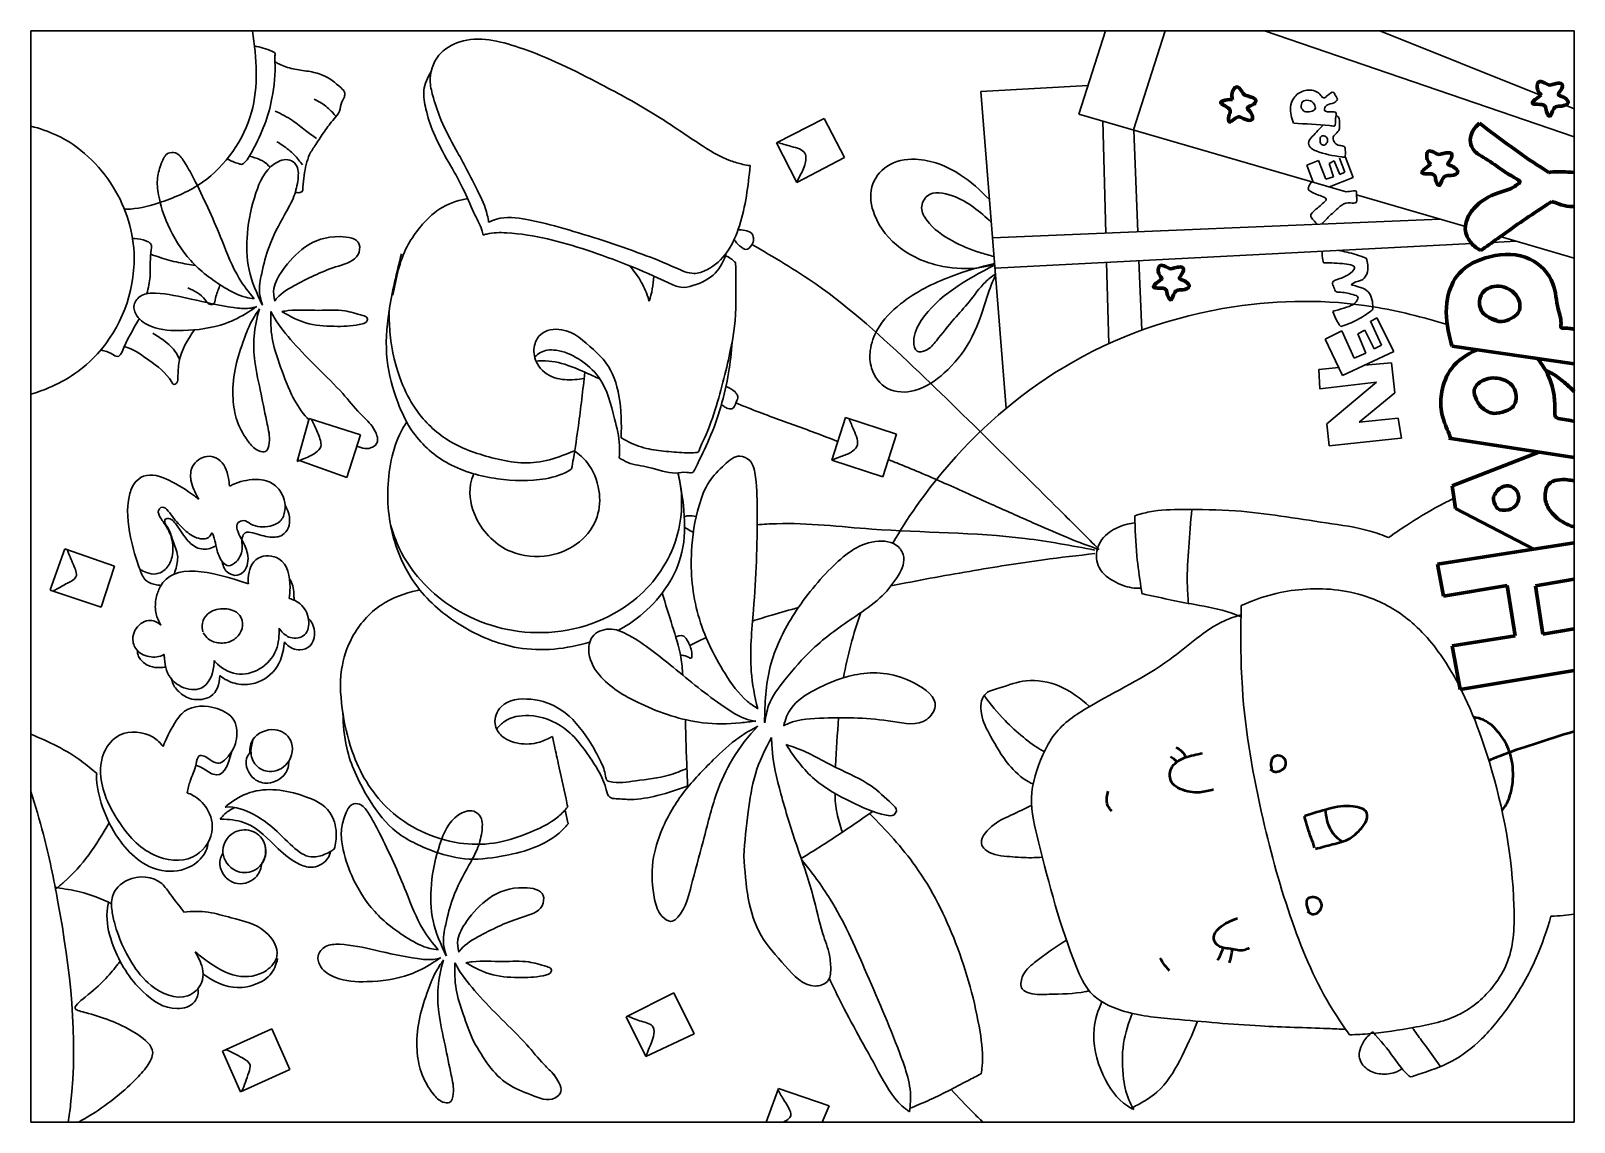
# Model space of a CAD drawing. Extents: x -1732 to 4207, y -1068 to 3132.
import ezdxf

# ---------------------------------------------------------------- set-up
doc = ezdxf.new("R2010")
doc.units = 0
doc.header["$MEASUREMENT"] = 0
doc.layers.get('0').update_dxf_attribs({"color": 3})

msp = doc.modelspace()

# ---------------------------------------------------------------- linework, layer by layer
at = {"color": 0, "linetype": 'Continuous', "lineweight": 30}
for p, q in [((-1732, 3131.8), (4207.3, 3131.8)), ((-1732, 3131.8), (-1732, -1067.7)), ((2301.2, 2811.9), (2404.3, 3131.8)), ((2511.1, 2750.8), (2633.2, 3131.8)), ((3015.4, 3131.8), (4207.3, 2724)), ((3459.8, 3131.8), (4074.1, 2885.6)), ((4207.3, 3131.8), (4207.3, -1067.7)), ((1923.5, 2897.9), (2336.6, 2921.7)), ((2021.6, 1679.2), (1923.5, 2897.9)), ((1137.9, 2700.9), (1320.6, 2795.1)), ((1320.6, 2795.1), (1399.7, 2644.3)), ((2301.2, 2811.9), (3329.7, 2512.8)), ((4173.8, 2845.6), (4207.3, 2832.1)), ((2405, 2353.6), (2393.4, 2785.1)), ((2528.2, 2358.8), (2512.9, 2750.3)), ((1215.2, 2548.2), (1137.9, 2700.9)), ((1399.7, 2644.3), (1215.2, 2548.2)), ((3178.1, 2615.2), (3224, 2633.4)), ((3202.8, 2549.7), (3178.1, 2615.2)), ((3224, 2633.4), (3252.3, 2560.5)), ((3265.1, 2621.2), (3283.3, 2631.4)), ((3281.3, 2570.7), (3265.1, 2621.2)), ((3283.3, 2631.4), (3305.5, 2578.7)), ((3324.4, 2587.5), (3304.9, 2642.1)), ((3357.4, 2567.3), (3326.4, 2648.2)), ((3252.3, 2560.5), (3281.3, 2570.7)), ((3266.1, 2531.3), (3357.4, 2567.3)), ((3305.5, 2578.7), (3324.4, 2587.5)), ((3369.3, 2501.3), (3788.7, 2379.3)), ((1968.8, 2335.3), (3691.9, 2407.5)), ((3891.7, 2317.6), (3984.5, 2322.4)), ((3923.3, 2340.2), (4207.3, 2257.6)), ((1978.1, 2219), (3813.3, 2313.6)), ((979.4, 2240.4), (980.1, 2240.9)), ((2416.4, 1927.9), (2408, 2241.2)), ((2543, 1979.7), (2532.5, 2247.6)), ((3423.7, 2013.8), (3447.8, 2027.2)), ((3447.8, 2027.2), (3512.9, 1898.4)), ((3248.7, 1946), (3313.1, 1977.6)), ((3313.1, 1977.6), (3361.3, 1872.9)), ((3374.8, 1965.5), (3401.6, 1979.6)), ((3405.6, 1891.7), (3374.8, 1965.5)), ((3401.6, 1979.6), (3437.8, 1907.8)), ((3466, 1921.9), (3423, 2015.1)), ((3316.4, 1805.1), (3248.7, 1946)), ((3437.8, 1907.8), (3466, 1921.9)), ((3512.9, 1898.4), (3316.4, 1805.1)), ((3361.3, 1872.9), (3405.6, 1891.7)), ((3504.9, 1854.8), (3401.1, 1845.3)), ((3516.8, 1738.7), (3504.9, 1854.8)), ((3301.5, 1836.2), (3225, 1829.2)), ((3225, 1829.2), (3228.4, 1754)), ((3228.4, 1754), (3446.9, 1779.7)), ((3446.9, 1779.7), (3255.7, 1619.1)), ((3380.3, 1625.9), (3516.8, 1738.7)), ((-707.2, 1474.3), (-660.6, 1639.6)), ((-660.6, 1639.6), (-463.3, 1577.5)), ((1350.8, 1479.6), (1403.5, 1643.6)), ((1403.5, 1643.6), (1599.4, 1579.5)), ((3255.7, 1619.1), (3264.2, 1535.4)), ((3530.5, 1641.3), (3380.3, 1625.9)), ((3542.4, 1562.8), (3530.5, 1641.3)), ((-463.3, 1577.5), (-515.8, 1413.4)), ((1599.4, 1579.5), (1546.6, 1415.5)), ((3264.2, 1535.4), (3540.7, 1564.5)), ((-515.8, 1413.4), (-705.5, 1480.4)), ((1546.6, 1415.5), (1350.8, 1479.6)), ((-1601, 1139), (-1657.3, 981)), ((-1409.9, 1071.6), (-1601, 1139)), ((-1461.2, 913.6), (-1409.9, 1071.6)), ((-1658.3, 980), (-1461.2, 913.6)), ((558.5, -662.8), (742.6, -569.7)), ((742.6, -569.7), (820.4, -727.4)), ((-993.9, -795), (-805.1, -708.3)), ((-805.1, -708.3), (-735.6, -865.7)), ((634.4, -814.7), (558.5, -662.8)), ((820.4, -727.4), (634.4, -814.7)), ((-924.8, -950.8), (-993.9, -795)), ((-735.6, -865.7), (-924.8, -950.8)), ((1097.9, -1067.7), (1145, -938.2)), ((1145, -938.2), (1340.5, -1004.7)), ((1340.5, -1004.7), (1313.1, -1067.7)), ((4207.3, -1067.7), (-1732, -1067.7))]:
    msp.add_line(p, q, dxfattribs=at)
at = {"color": 0, "linetype": 'Continuous', "lineweight": 70}
for p, q in [((3737.7, 1918.5), (4207.3, 1850.2)), ((4207.3, 1489.6), (3725.6, 1564.3)), ((3738, 1380.7), (4071.9, 1510.6)), ((3750.5, 1293.7), (3738, 1380.7)), ((3896.5, 1326.5), (3896.9, 1338.5)), ((4051.6, 1137.8), (3750.5, 1293.7)), ((3681.5, 1079.8), (4207.3, 1162.2)), ((3704.9, 956.9), (3681.5, 1079.8)), ((4058.1, 995.6), (4207.3, 1021.4)), ((3949.1, 996.9), (3704.9, 956.9)), ((3980.8, 803.7), (3949.1, 996.9)), ((4087.1, 810.6), (4058.1, 995.6)), ((3738, 765), (3980.8, 803.7)), ((4207.3, 830.6), (4087.1, 810.6)), ((3768.4, 596.6), (3738, 765)), ((4207.3, 670.9), (3768.4, 596.6))]:
    msp.add_line(p, q, dxfattribs=at)
at = {"color": 0, "linetype": 'Continuous', "lineweight": 30}
for points, knots in [([(-1372.1, 2445.6), (-1364.2, 2445.6), (-1315.8, 2446.8), (-1211.4, 2476.2), (-1018.6, 2559.2), (-846.1, 2808.9), (-863.8, 3025.2), (-879.3, 3131.8)], [21.113367, 21.113367, 21.113367, 21.113367, 28.872899, 69.184987, 126.602479, 234.862026, 338.527857, 338.527857, 338.527857, 338.527857]), ([(29.8, 2395.3), (28.5, 2404.5), (20.7, 2447.3), (-23.5, 2541.8), (-87.5, 2659.8), (-151.7, 2775.6), (-180.5, 2864), (-203.4, 2949.3), (-174.4, 3043.5), (-41.7, 3120.5), (192.6, 3063.9), (429.9, 2944.2), (662.4, 2819.1), (820.1, 2708.9), (931.5, 2639.2), (1001.2, 2619), (1026.5, 2614.6), (1035.9, 2613.3)], [14.994372, 14.994372, 14.994372, 14.994372, 28.78888, 79.506349, 167.534683, 228.771881, 274.680615, 305.206382, 358.687354, 405.787373, 518.453576, 689.854972, 807.642387, 907.016843, 975.963654, 1000.105611, 1014.044132, 1014.044132, 1014.044132, 1014.044132]), ([(-976.5, 2639), (-966.8, 2634.3), (-951.3, 2626.2), (-932.8, 2621.1), (-919.8, 2616.1), (-897, 2635.5), (-870.4, 2686.5), (-829.6, 2769.5), (-798.5, 2883.1), (-789.7, 2974.5), (-794.2, 3030.2), (-789.8, 3047), (-822.3, 3061.5), (-849.1, 3069.3), (-871.7, 3073.9)], [22.690643, 22.690643, 22.690643, 22.690643, 33.237055, 39.865959, 42.026658, 46.252176, 65.882262, 101.073584, 135.933636, 182.746472, 188.514547, 193.233872, 197.013442, 219.688021, 219.688021, 219.688021, 219.688021]), ([(-793, 3013.5), (-787.8, 3010.4), (-765.8, 2998.2), (-722.6, 2983.2), (-665.4, 2977.6), (-598, 2962.3), (-555, 2928.3), (-521.5, 2896.8), (-524.9, 2874.8), (-539.6, 2854.9), (-540.8, 2821.3), (-571.1, 2786.9), (-603.1, 2745.7), (-631.8, 2698.2), (-660.8, 2658.7), (-677.2, 2601.5), (-683.6, 2557.8), (-685.8, 2510), (-703.2, 2508.4), (-711.4, 2510.6), (-714.1, 2511.6)], [11.20418, 11.20418, 11.20418, 11.20418, 17.168406, 36.063827, 55.706418, 74.137753, 102.77886, 110.642559, 115.912372, 122.946613, 134.903532, 146.972917, 166.790402, 186.856868, 201.694822, 214.959574, 244.103003, 250.081474, 255.425654, 258.280848, 258.280848, 258.280848, 258.280848]), ([(8.5, 2345.9), (7.1, 2352.4), (-0.6, 2382.3), (-33.2, 2440.1), (-68.2, 2530.2), (-126.7, 2629.9), (-181.7, 2728.9), (-211.7, 2822.3), (-226.4, 2906.6), (-205.8, 2952.1), (-191.5, 2974.9)], [23.571989, 23.571989, 23.571989, 23.571989, 33.466216, 69.631231, 120.534922, 176.78677, 240.703372, 287.08573, 323.200299, 362.173805, 362.173805, 362.173805, 362.173805]), ([(-557.5, 2802.5), (-562.1, 2807.9), (-578.9, 2826.8), (-606.2, 2851.1), (-632.1, 2864.4), (-641.8, 2869.4)], [8.199565, 8.199565, 8.199565, 8.199565, 15.238583, 33.091166, 43.883199, 43.883199, 43.883199, 43.883199]), ([(3285.7, 2765.2), (3286.8, 2767.1), (3290.5, 2776), (3286.7, 2793.1), (3297.3, 2821), (3274.9, 2820.5), (3262.3, 2820.4), (3242.9, 2821), (3250.1, 2848.9), (3273.1, 2849.6), (3287.7, 2857.6), (3300.6, 2868.1), (3288.9, 2881.4), (3280.3, 2902.4), (3259.4, 2885.2), (3243.3, 2869.6), (3230.8, 2886.8), (3210.3, 2904.6), (3164.9, 2906.8), (3127.3, 2878.5), (3109.5, 2830.2), (3120.4, 2797.7), (3127.3, 2777.2)], [8.472936, 8.472936, 8.472936, 8.472936, 11.856118, 23.563007, 34.921814, 43.041716, 48.381232, 56.313998, 64.438924, 78.332977, 86.245433, 90.022277, 100.378905, 105.935682, 120.414949, 127.456025, 134.553024, 145.451807, 169.870513, 193.037506, 211.210396, 242.123825, 242.123825, 242.123825, 242.123825]), ([(3325.9, 2645.2), (3326.2, 2647.7), (3327.1, 2656.9), (3327.3, 2670.2), (3324.6, 2691.1), (3302.3, 2688.5), (3286.2, 2699.5), (3271.3, 2727.7), (3306.4, 2743.3), (3303.3, 2773.3), (3306, 2799.6), (3294.8, 2804.2), (3291.3, 2804.7)], [6.936232, 6.936232, 6.936232, 6.936232, 10.769091, 20.787241, 27.759702, 36.990217, 47.180076, 56.606616, 77.176525, 84.19716, 101.056713, 106.775472, 106.775472, 106.775472, 106.775472]), ([(-1732, 1733.6), (-1709, 1740.6), (-1613.9, 1772.9), (-1415.6, 1908.7), (-1295.5, 2223.8), (-1394.6, 2547.4), (-1572.3, 2714.8), (-1698.2, 2756.5), (-1732, 2764.9)], [26.016372, 26.016372, 26.016372, 26.016372, 49.729267, 125.353337, 256.017028, 349.070776, 446.620763, 481.191709, 481.191709, 481.191709, 481.191709]), ([(3128, 2776.6), (3174, 2773.9), (3226.6, 2770.9), (3279.1, 2765.8), (3285.7, 2765.2)], [0, 0, 0, 0, 68.239191, 78.114665, 78.114665, 78.114665, 78.114665]), ([(3327.7, 2645), (3322.8, 2645.5), (3284.4, 2650.1), (3238.3, 2658.4), (3194.7, 2678.5), (3178.5, 2702.4), (3207.7, 2734), (3228.4, 2755.5), (3241.8, 2769.2)], [13.944256, 13.944256, 13.944256, 13.944256, 21.153902, 71.182411, 81.946288, 92.713741, 107.37423, 136.617941, 136.617941, 136.617941, 136.617941]), ([(1214.9, 2548.7), (1217.4, 2553.7), (1228.6, 2575.7), (1248.6, 2608.6), (1255.7, 2672.2), (1196.4, 2685.6), (1158.5, 2697.2), (1141.7, 2702.8)], [34.481846, 34.481846, 34.481846, 34.481846, 42.874411, 71.45735, 93.419373, 122.422899, 147.201955, 147.201955, 147.201955, 147.201955]), ([(-872.9, 2101.4), (-883.6, 2102.6), (-924.7, 2108.1), (-1010.9, 2155.6), (-1124, 2240.5), (-1204.5, 2371.1), (-1240.1, 2481.8), (-1249.1, 2565.4), (-1231.6, 2617.6), (-1212.6, 2664.3), (-1167.1, 2665.1), (-1132.6, 2616.3), (-1074.3, 2505.6), (-1005.2, 2352.3), (-946, 2193.6), (-893.7, 2126.2), (-872.9, 2101.2)], [2.498404, 2.498404, 2.498404, 2.498404, 13.080113, 43.3261, 97.631305, 151.749984, 191.050495, 212.769722, 232.23819, 247.134382, 256.19481, 271.064476, 301.48424, 383.156361, 435.426365, 467.340837, 467.340837, 467.340837, 467.340837]), ([(-840.6, 2077.5), (-845.2, 2092.1), (-857.7, 2131.6), (-842.2, 2208.7), (-816.4, 2313), (-764.7, 2408.2), (-717.4, 2491.9), (-702.4, 2555.8), (-700.8, 2612.6), (-744.2, 2644.4), (-825.1, 2613.9), (-873.4, 2499.4), (-903.8, 2360.4), (-901.4, 2208.7), (-862.6, 2121.5), (-841.3, 2077.7)], [0, 0, 0, 0, 14.938471, 40.432753, 75.341792, 121.403039, 146.862616, 169.209036, 187.508967, 197.132922, 217.333608, 260.835239, 313.217041, 359.330515, 406.93173, 406.93173, 406.93173, 406.93173]), ([(-811.5, 2606.7), (-813.2, 2608.8), (-832.9, 2632), (-862, 2642.5), (-890.7, 2649.2)], [302.932223, 302.932223, 302.932223, 302.932223, 305.696423, 333.22882, 333.22882, 333.22882, 333.22882]), ([(1977, 2232.9), (1958.3, 2228.4), (1893.1, 2213.8), (1765, 2218.7), (1610.6, 2280.3), (1511.2, 2400.6), (1489.1, 2531), (1560.2, 2625.3), (1697.5, 2650.4), (1841.1, 2592.4), (1922.2, 2518.1), (1956.9, 2483.1)], [10.378833, 10.378833, 10.378833, 10.378833, 38.872123, 109.240629, 196.889476, 277.03035, 330.707061, 379.196185, 434.735486, 524.853812, 597.562658, 597.562658, 597.562658, 597.562658]), ([(29.8, 2395.3), (39.6, 2400.2), (85, 2419.8), (188.6, 2406.8), (372.6, 2357.6), (567.3, 2294.5), (728.5, 2230.8), (812.5, 2190.4), (888.5, 2216.1), (955.5, 2279.1), (1014.3, 2420.2), (1028.7, 2534.8), (1035.9, 2613.3)], [15.340462, 15.340462, 15.340462, 15.340462, 31.449216, 89.0388, 161.413459, 317.983938, 387.428105, 423.389339, 448.615164, 500.550729, 555.111795, 671.250929, 671.250929, 671.250929, 671.250929]), ([(1974.5, 2263.5), (1956.4, 2268.1), (1901.3, 2282.9), (1808.9, 2321.4), (1728.1, 2378.1), (1686.6, 2449.4), (1722.8, 2520.8), (1853, 2495), (1920.8, 2435.6), (1963.9, 2395.7)], [11.651009, 11.651009, 11.651009, 11.651009, 39.357974, 96.19569, 158.996309, 184.089099, 209.819849, 257.054457, 346.003855, 346.003855, 346.003855, 346.003855]), ([(3253, 2479.7), (3253.1, 2482.5), (3250.9, 2489.2), (3228.2, 2498.8), (3207.3, 2505.1), (3177.5, 2523.2), (3188.8, 2539.4), (3197.7, 2552.2)], [6.601489, 6.601489, 6.601489, 6.601489, 10.679768, 15.860351, 41.1423, 45.799829, 63.25202, 63.25202, 63.25202, 63.25202]), ([(3236.4, 2388.4), (3241.2, 2394.1), (3258.5, 2414), (3285.7, 2436.2), (3313.9, 2465.7), (3340.6, 2472.3), (3370.6, 2466.1), (3372.6, 2488.4), (3367.6, 2500.1), (3372.2, 2517.8), (3351.5, 2514.4), (3338.4, 2513.2), (3329.7, 2512.8)], [6.144602, 6.144602, 6.144602, 6.144602, 17.249224, 45.150979, 58.530742, 75.979526, 86.517767, 93.802285, 102.261708, 108.141377, 113.178972, 126.504159, 126.504159, 126.504159, 126.504159]), ([(-51.2, 2485.8), (-58.3, 2484.7), (-100, 2476.9), (-172.4, 2446.3), (-237.7, 2374.9), (-308.9, 2271.1), (-326.4, 2179.8), (-338.8, 2115.1)], [38.319564, 38.319564, 38.319564, 38.319564, 48.891916, 101.140216, 150.864845, 190.292651, 286.195413, 286.195413, 286.195413, 286.195413]), ([(3218.1, 2387.3), (3213.6, 2392.7), (3205.5, 2402.4), (3185.2, 2422.3), (3221.8, 2451.4), (3240.5, 2468.8), (3253, 2479.7)], [0, 0, 0, 0, 10.854759, 19.415823, 36.075316, 61.899952, 61.899952, 61.899952, 61.899952]), ([(-1341, 2333.9), (-1338, 2333.6), (-1320.8, 2331.7), (-1297.6, 2327.8), (-1263.4, 2313.1), (-1276.3, 2255.2), (-1267.9, 2194.6), (-1279.7, 2142.7), (-1285.7, 2120.6)], [13.948213, 13.948213, 13.948213, 13.948213, 16.981233, 31.228227, 38.141039, 49.602123, 79.986547, 102.234886, 102.234886, 102.234886, 102.234886]), ([(-793.9, 2092.1), (-791.2, 2095.7), (-769.6, 2123.5), (-683.9, 2171.5), (-583.5, 2219.7), (-472.2, 2248.1), (-459.1, 2330.4), (-572.7, 2350.1), (-677.7, 2311.5), (-756.3, 2225.5), (-801.7, 2149.8), (-797.3, 2108.5), (-793.7, 2092)], [7.050242, 7.050242, 7.050242, 7.050242, 11.490161, 41.923462, 100.071093, 128.820368, 141.853262, 168.078681, 214.55486, 255.540862, 280.773464, 297.045894, 297.045894, 297.045894, 297.045894]), ([(8.5, 2345.9), (13, 2347.4), (42.1, 2356.2), (180.9, 2355.2), (418.6, 2291.1), (632.6, 2205.4), (767.3, 2140.1), (833.5, 2153.5), (908.6, 2191.9), (935.5, 2247.5), (944.5, 2277)], [18.469537, 18.469537, 18.469537, 18.469537, 25.560715, 63.767259, 219.842227, 386.643786, 411.245306, 434.621212, 483.514719, 528.554291, 528.554291, 528.554291, 528.554291]), ([(974.7, 2329), (977.6, 2324.6), (987.2, 2311.3), (1001.8, 2297.6), (1025.2, 2286.5), (1043.6, 2306.5), (1051.4, 2328.2), (1042.9, 2362), (1012.8, 2364.8), (991.5, 2366.9), (990, 2367.1)], [20.446512, 20.446512, 20.446512, 20.446512, 28.213506, 44.989522, 49.919395, 64.346575, 75.849088, 84.811246, 111.284036, 113.264134, 113.264134, 113.264134, 113.264134]), ([(-1270.8, 2272.2), (-1259.5, 2268.1), (-1224.6, 2255.7), (-1167.3, 2240.1), (-1120.7, 2232.4), (-1098.7, 2229.3)], [11.422662, 11.422662, 11.422662, 11.422662, 23.294716, 48.036752, 69.951524, 69.951524, 69.951524, 69.951524]), ([(348.8, 1446.1), (348, 1445.5), (318.5, 1425.4), (221.8, 1396.2), (59.1, 1401.8), (-125.6, 1450.5), (-259.9, 1566.4), (-328, 1712.6), (-371.8, 1870.2), (-357.4, 2066.3), (-324.1, 2200.6), (-305.8, 2274.4)], [24.591952, 24.591952, 24.591952, 24.591952, 26.079239, 77.768955, 168.928019, 265.548864, 355.33906, 420.497269, 502.381308, 594.85295, 707.541843, 707.541843, 707.541843, 707.541843]), ([(980.1, 2240), (978.9, 2240.7), (976.7, 2242.4), (964.3, 2255.4), (951, 2263.1), (937.8, 2268.4)], [676.348077, 676.348077, 676.348077, 676.348077, 679.324264, 681.298225, 702.2166, 702.2166, 702.2166, 702.2166]), ([(2379.2, 1135.9), (2332.6, 1182.6), (2206.5, 1309), (1968.6, 1543.1), (1661.4, 1845.9), (1352.4, 2128.6), (1127.1, 2261.1), (1043.2, 2309.6)], [15.738717, 15.738717, 15.738717, 15.738717, 113.357389, 280.247266, 510.130364, 753.394974, 896.728566, 896.728566, 896.728566, 896.728566]), ([(3242.2, 2239.4), (3241.3, 2242.7), (3237.6, 2257.3), (3237.2, 2272.3), (3237.6, 2283.9)], [11.442106, 11.442106, 11.442106, 11.442106, 16.645522, 33.755042, 33.755042, 33.755042, 33.755042]), ([(3407.2, 2257.6), (3393.8, 2262.4), (3358.7, 2274.5), (3322.6, 2282.8), (3300.1, 2287.1)], [12.41207, 12.41207, 12.41207, 12.41207, 33.564033, 67.391415, 67.391415, 67.391415, 67.391415]), ([(3432.7, 2060.2), (3432.8, 2070), (3432.2, 2091.2), (3417.5, 2137.6), (3382.9, 2145.7), (3347.7, 2154.7), (3369.3, 2170.2), (3394.2, 2167), (3419.3, 2211.3), (3412, 2240.3), (3407.2, 2257.6)], [7.409546, 7.409546, 7.409546, 7.409546, 22.050033, 38.739, 73.967827, 76.509622, 80.286467, 100.36696, 117.602987, 143.711969, 143.711969, 143.711969, 143.711969]), ([(539.9, 1565.9), (546.1, 1562.1), (576.7, 1544.6), (634.1, 1522), (713.9, 1513.1), (778.3, 1507.5), (818.1, 1507.8), (839.6, 1510.3), (842.8, 1530), (869.3, 1579.9), (915.5, 1705.8), (959.7, 1894.6), (983.9, 2018.6), (981.3, 2181.3), (980.1, 2240.9)], [21.931253, 21.931253, 21.931253, 21.931253, 32.792311, 74.170027, 111.795939, 151.893079, 168.178711, 173.482064, 180.570385, 193.7084, 260.16624, 378.349315, 458.071018, 511.120573, 511.120573, 511.120573, 511.120573]), ([(647.9, 2091.4), (646.4, 2096.3), (637.2, 2124.4), (616, 2172.7), (587.6, 2210.2), (572.8, 2227.5)], [42.735229, 42.735229, 42.735229, 42.735229, 50.276303, 86.441304, 120.126599, 120.126599, 120.126599, 120.126599]), ([(1980.4, 2190.9), (1975, 2179.7), (1960.7, 2148), (1933.5, 2061.3), (1891.7, 1936.2), (1793.9, 1816.1), (1683.8, 1739), (1558.9, 1739), (1498.4, 1822), (1494, 1908.3), (1527.8, 2000.6), (1633.5, 2107), (1792.8, 2187.8), (1920.1, 2223), (1976.7, 2237.2)], [17.88521, 17.88521, 17.88521, 17.88521, 36.309204, 69.451118, 152.44343, 229.529809, 295.140209, 346.607978, 395.62105, 429.625969, 472.028869, 537.119011, 646.498639, 732.779442, 732.779442, 732.779442, 732.779442]), ([(1979.9, 2197.1), (1966.4, 2187), (1927.4, 2156.6), (1883.2, 2090.3), (1816, 2019.3), (1763.9, 1952.9), (1723.4, 1901.8), (1670.6, 1890.5), (1660, 1957.6), (1733.7, 2098.1), (1866.2, 2173.5), (1977.2, 2230.6)], [6.307624, 6.307624, 6.307624, 6.307624, 31.039144, 79.572863, 122.526182, 176.191657, 203.829176, 220.33074, 239.825125, 282.398638, 457.894716, 457.894716, 457.894716, 457.894716]), ([(3278.6, 2052.3), (3286.1, 2054.4), (3307, 2060.5), (3338.4, 2070), (3365.9, 2082), (3381.9, 2110.3), (3340.8, 2120.8), (3318.5, 2126.5), (3288, 2126.6), (3283.8, 2144.3), (3270.4, 2167.7), (3314.7, 2181.2), (3340, 2191), (3376.9, 2229), (3298.6, 2238.8), (3262.8, 2239.3), (3242.2, 2239.4)], [14.862189, 14.862189, 14.862189, 14.862189, 26.405307, 47.091828, 62.836256, 72.571248, 83.468594, 110.572433, 115.292006, 124.568904, 133.652495, 149.680847, 173.265048, 185.153284, 209.64664, 245.655491, 245.655491, 245.655491, 245.655491]), ([(-1004.2, 2155), (-1004.7, 2153.2), (-1009.9, 2135.9), (-1021.2, 2114.2), (-1025, 2077.9), (-1049.4, 2078.7), (-1070.4, 2115.6), (-1102.6, 2130.9), (-1127.6, 2142.8)], [7.489396, 7.489396, 7.489396, 7.489396, 9.339073, 25.710604, 33.825404, 38.029347, 45.806487, 72.543386, 72.543386, 72.543386, 72.543386]), ([(-863.1, 2071.3), (-873.8, 2063.8), (-911.5, 2038.1), (-1002.3, 1991.9), (-1131.6, 1974.9), (-1253.1, 1980.5), (-1323.6, 2023.4), (-1343.1, 2079.4), (-1306.1, 2121.9), (-1222.6, 2124.4), (-1106.2, 2097.5), (-987.6, 2070.6), (-901, 2060.8), (-872, 2067.5), (-862.8, 2070.3)], [3.832777, 3.832777, 3.832777, 3.832777, 16.775621, 48.885726, 103.326129, 143.758153, 166.659579, 180.708243, 195.916722, 213.939497, 259.820421, 314.553359, 334.626422, 344.193294, 344.193294, 344.193294, 344.193294]), ([(1585.3, 1160), (1640.6, 1256.8), (1823.7, 1516.7), (2242.1, 1886.3), (2838.5, 2095.4), (3356.7, 2099.3), (3624.5, 2029.8), (3718.7, 2002.1)], [613.506971, 613.506971, 613.506971, 613.506971, 778.223606, 1081.054058, 1425.264274, 1690.230275, 1835.243841, 1835.243841, 1835.243841, 1835.243841]), ([(-1462.4, 1904.4), (-1462.1, 1904.2), (-1447.7, 1899.6), (-1425.9, 1894.7), (-1403.2, 1876.1), (-1386.8, 1883.6), (-1364.8, 1937.6), (-1339, 1983.6), (-1314.9, 2024.1)], [16.724769, 16.724769, 16.724769, 16.724769, 17.072766, 31.805912, 39.19175, 42.579155, 47.803694, 94.886379, 94.886379, 94.886379, 94.886379]), ([(-852.5, 2061.8), (-863.2, 2046.2), (-890, 2006.2), (-918.9, 1926.2), (-950.7, 1827.9), (-958.6, 1724.3), (-942, 1625.5), (-903, 1557.1), (-864.2, 1515), (-821.2, 1507.8), (-809.1, 1562.9), (-826.1, 1631.6), (-845.9, 1738.2), (-871.9, 1848.9), (-877.4, 1960.9), (-862.5, 2027.3), (-852.6, 2062)], [1.831942, 1.831942, 1.831942, 1.831942, 20.453796, 49.297331, 85.216097, 122.44166, 150.649666, 182.952992, 198.549819, 206.928847, 218.877011, 242.557115, 281.533511, 323.588548, 355.509297, 390.91816, 390.91816, 390.91816, 390.91816]), ([(-661.9, 1635.1), (-666.9, 1639.9), (-694.3, 1668.7), (-736.5, 1741.3), (-773.2, 1843.4), (-808.7, 1949.4), (-809.5, 2016.8), (-808, 2051.3)], [327.284886, 327.284886, 327.284886, 327.284886, 334.113457, 366.318211, 409.047935, 441.66223, 475.571883, 475.571883, 475.571883, 475.571883]), ([(-808, 2051.3), (-804, 2043.5), (-780.7, 2000.7), (-719.6, 1927.9), (-629, 1833.2), (-537.6, 1747.1), (-474.9, 1666.3), (-422, 1619.1), (-400.2, 1580.6), (-394.4, 1547.7), (-425.8, 1517.5), (-457, 1526.1), (-477.5, 1533)], [13.069746, 13.069746, 13.069746, 13.069746, 21.750723, 61.282933, 106.03148, 151.506706, 184.855287, 207.050283, 220.616438, 228.478983, 237.729193, 257.566409, 257.566409, 257.566409, 257.566409]), ([(-766.4, 2051.6), (-758, 2053), (-711.1, 2060.4), (-630.7, 2053.3), (-530.6, 2060.8), (-474.7, 2042.1), (-435.3, 2031), (-437.5, 2010.2), (-482.9, 1995.4), (-554.5, 1993.9), (-665.6, 1996.9), (-732.5, 2032), (-766.4, 2051.7)], [4.198759, 4.198759, 4.198759, 4.198759, 12.570753, 51.129338, 84.138159, 107.756137, 114.201853, 118.139081, 124.584797, 156.448325, 192.539892, 230.677043, 230.677043, 230.677043, 230.677043]), ([(361.1, 1516.1), (349.1, 1511.3), (305.2, 1494.1), (196.9, 1456.8), (32.4, 1485.4), (-138.7, 1549.8), (-249.6, 1662.3), (-320.3, 1800.9), (-348.8, 1929.6), (-353.4, 2021.3), (-353.8, 2050.7)], [25.448819, 25.448819, 25.448819, 25.448819, 44.631899, 95.210058, 192.750055, 282.921132, 363.312155, 419.472569, 511.994188, 555.619141, 555.619141, 555.619141, 555.619141]), ([(3309.1, 1993.6), (3307, 1996.3), (3294.2, 2014.4), (3285.1, 2034.6), (3278.6, 2052.3)], [9.893726, 9.893726, 9.893726, 9.893726, 15.023687, 42.790926, 42.790926, 42.790926, 42.790926]), ([(3432.7, 2060.2), (3430.5, 2058.4), (3411.7, 2042.9), (3371.9, 2016.9), (3330.6, 2001.1), (3309.1, 1993.6)], [11.651059, 11.651059, 11.651059, 11.651059, 15.858751, 47.706784, 81.391278, 81.391278, 81.391278, 81.391278]), ([(-1372.5, 1916.9), (-1367.5, 1915.6), (-1332.8, 1905.5), (-1269.7, 1856.5), (-1209.6, 1817.7), (-1184, 1767.9), (-1165.5, 1778.5), (-1166.2, 1812.2), (-1163.4, 1885.3), (-1129.7, 1942.8), (-1102.5, 1981.2)], [10.230625, 10.230625, 10.230625, 10.230625, 15.326805, 46.133804, 86.257205, 89.444114, 94.344581, 100.986339, 121.452211, 166.419565, 166.419565, 166.419565, 166.419565]), ([(-1159.6, 1867.3), (-1163.6, 1876.2), (-1178.4, 1905), (-1215.7, 1938.9), (-1248.7, 1959.7), (-1262.5, 1968.5)], [10.673367, 10.673367, 10.673367, 10.673367, 20.268934, 42.791156, 58.938662, 58.938662, 58.938662, 58.938662]), ([(397.4, 1793.6), (385.4, 1792.1), (347.7, 1788), (279.9, 1789.5), (211.8, 1839.3), (198.1, 1911.1), (228.7, 1978.3), (338.2, 1994.7), (415, 1921.7), (500.3, 1841.9), (540.6, 1719.2), (541.4, 1619.8), (539.9, 1565.9)], [12.919107, 12.919107, 12.919107, 12.919107, 30.985475, 69.036097, 111.203544, 143.732459, 170.218776, 211.57149, 282.863928, 317.208345, 384.738307, 464.616859, 464.616859, 464.616859, 464.616859]), ([(532.2, 1489.2), (533.7, 1504.8), (535.9, 1555), (508.9, 1659.3), (478.3, 1787.8), (381.9, 1870.9), (309.8, 1903.4), (246, 1905.1), (221, 1890), (206.7, 1876.6)], [29.183805, 29.183805, 29.183805, 29.183805, 52.33967, 104.152979, 187.754854, 240.569602, 286.302724, 302.877103, 331.85281, 331.85281, 331.85281, 331.85281]), ([(532.2, 1489.2), (542.7, 1482.1), (577.3, 1461.6), (654.2, 1455.4), (729.7, 1422.6), (784.1, 1435.9), (816.3, 1427.8), (842.8, 1485.6), (900.4, 1598.5), (950.1, 1767.4), (964.2, 1895), (966.9, 1934.3)], [16.45456, 16.45456, 16.45456, 16.45456, 35.146308, 76.499022, 128.510557, 149.853373, 160.50833, 170.696903, 232.166516, 362.993549, 421.229768, 421.229768, 421.229768, 421.229768]), ([(211.9, 1860.6), (224, 1861.8), (269.5, 1864.1), (345.2, 1844.1), (411.8, 1812.6), (448.7, 1796.3), (457.9, 1792.4)], [27.113681, 27.113681, 27.113681, 27.113681, 45.236471, 94.932897, 140.018435, 154.773657, 154.773657, 154.773657, 154.773657]), ([(348.8, 1446.1), (351.3, 1459.1), (361.4, 1514.3), (379.3, 1638.2), (392.3, 1749.4), (400.3, 1818.1)], [37.062353, 37.062353, 37.062353, 37.062353, 56.689305, 120.186545, 222.554075, 222.554075, 222.554075, 222.554075]), ([(925.8, 1694.5), (927.9, 1692.3), (933.9, 1686.5), (946.7, 1678.9), (972.5, 1673), (980.8, 1701.6), (992.7, 1724.2), (973.8, 1749.2), (955.9, 1758.7), (943, 1762.9)], [11.428793, 11.428793, 11.428793, 11.428793, 15.9637, 23.980298, 33.86093, 48.912985, 59.697868, 69.795255, 89.932775, 89.932775, 89.932775, 89.932775]), ([(981.4, 1700.4), (996.9, 1693.8), (1068.5, 1663.5), (1201, 1618.1), (1315.9, 1574), (1373.9, 1551.7)], [6.54069, 6.54069, 6.54069, 6.54069, 31.454595, 121.741101, 213.854755, 213.854755, 213.854755, 213.854755]), ([(-707.2, 1474.3), (-700.2, 1477.5), (-675.8, 1488.2), (-641.8, 1500.5), (-612.4, 1529.1), (-619.1, 1566.2), (-634.4, 1599.3), (-646.6, 1626), (-651.6, 1636.7)], [9.049133, 9.049133, 9.049133, 9.049133, 16.655654, 35.406261, 45.476501, 52.836358, 70.265728, 81.993744, 81.993744, 81.993744, 81.993744]), ([(-285.5, 1626.7), (-290.8, 1618.8), (-316.7, 1578.4), (-345.9, 1492.5), (-367.3, 1334.7), (-341.1, 1155.8), (-241.7, 968.9), (-79.4, 831.6), (152, 734.6), (329.7, 752.5), (418.7, 779.8), (418.9, 779.8)], [58.500953, 58.500953, 58.500953, 58.500953, 72.601672, 129.583916, 190.567233, 308.014123, 390.162992, 499.227385, 616.196668, 752.760161, 752.919697, 752.919697, 752.919697, 752.919697]), ([(1351.1, 1480.5), (1362.3, 1485.2), (1387.2, 1495), (1421.9, 1505.8), (1460.3, 1539.5), (1437.5, 1588.8), (1422.5, 1625), (1416.9, 1639.2)], [22.033782, 22.033782, 22.033782, 22.033782, 40.033945, 61.732109, 76.509357, 108.380311, 129.618112, 129.618112, 129.618112, 129.618112]), ([(-1086.2, 1329.8), (-1087, 1331.2), (-1099.8, 1354.1), (-1120, 1393.8), (-1116.6, 1463.3), (-1062.8, 1502.3), (-993.8, 1484.2), (-972.9, 1428.3), (-968.5, 1389.6), (-967.9, 1379.4)], [12.419727, 12.419727, 12.419727, 12.419727, 14, 38.248711, 55.684307, 78.289616, 92.711821, 120.225454, 130.178424, 130.178424, 130.178424, 130.178424]), ([(-27.7, 1427.5), (-32.8, 1414.1), (-50.5, 1359), (-24.1, 1232.8), (96.3, 1114.2), (258.6, 1101), (383.6, 1154.3), (455.6, 1253.9), (461.5, 1369.1), (423.7, 1462.7), (378.2, 1502.7), (359.9, 1515.7)], [52.677621, 52.677621, 52.677621, 52.677621, 73.626515, 138.479357, 230.608198, 303.174078, 366.770071, 424.600057, 474.48234, 532.343294, 565.641002, 565.641002, 565.641002, 565.641002]), ([(1065.2, 523.2), (1051.7, 532), (1000.2, 566.9), (916.4, 688.4), (821.6, 878.2), (801.1, 1107.3), (827.5, 1279.8), (871.5, 1397.9), (930.1, 1456.3), (986.8, 1506.3), (1048.4, 1476.7), (1062, 1388.2), (1066, 1200.5), (1056, 948.6), (1029, 695.9), (1053.9, 570.4), (1065.1, 523)], [2.498404, 2.498404, 2.498404, 2.498404, 13.080113, 43.3261, 97.631305, 151.749984, 191.050495, 212.769722, 232.23819, 247.134382, 256.19481, 271.064476, 301.48424, 383.156361, 435.426365, 467.340837, 467.340837, 467.340837, 467.340837]), ([(-1230.9, 997.9), (-1236.6, 998.3), (-1256.6, 1000.5), (-1293.8, 1011.8), (-1323.4, 1085.4), (-1353.7, 1190.9), (-1367.8, 1310.9), (-1337, 1392.9), (-1282.4, 1434.8), (-1190.4, 1402.3), (-1127.4, 1361), (-1091.5, 1333.9), (-1086.2, 1329.8)], [10.942943, 10.942943, 10.942943, 10.942943, 16.522712, 30.522712, 46.522712, 89.789327, 142.638168, 160.721309, 173.798006, 206.217136, 244.335373, 250.995885, 250.995885, 250.995885, 250.995885]), ([(758.3, 1430.9), (760.2, 1423.4), (767.7, 1390.4), (778.7, 1294.6), (748.1, 1111.5), (564.9, 880.2), (220.5, 778.3), (-119.4, 885.2), (-294.1, 1076.8), (-338.7, 1199.3), (-347.7, 1230.8)], [26.698313, 26.698313, 26.698313, 26.698313, 38.161003, 76.827509, 168.999651, 305.344471, 490.974795, 663.525335, 807.559223, 855.906788, 855.906788, 855.906788, 855.906788]), ([(527.9, 824.6), (557.7, 840.4), (663.3, 909.2), (813.5, 1115.2), (779.8, 1319.6), (759.4, 1431)], [810.933781, 810.933781, 810.933781, 810.933781, 860.794424, 996.154214, 1156.965778, 1156.965778, 1156.965778, 1156.965778]), ([(1567.9, 1481.6), (1582.3, 1476), (1655.6, 1447.2), (1788.6, 1390.3), (1958.6, 1312.3), (2151.3, 1227.1), (2288.3, 1166.8), (2374.9, 1137.3), (2379.2, 1135.9)], [25.036994, 25.036994, 25.036994, 25.036994, 47.930285, 141.759692, 239.286911, 324.974523, 454.007887, 460.590801, 460.590801, 460.590801, 460.590801]), ([(-967.9, 1379.4), (-966.6, 1380), (-939.5, 1393.7), (-887, 1409.4), (-814.7, 1403.6), (-763.2, 1358), (-746.7, 1297.8), (-767.3, 1240.7), (-821, 1219.8), (-873.9, 1221.6), (-909.2, 1252.1), (-951.8, 1234.6), (-922.3, 1176.1), (-894.3, 1127.7), (-893.8, 1063.8), (-935.7, 1030.9), (-981.3, 1045.2), (-992.6, 1070.1), (-995.2, 1088.9)], [14.159098, 14.159098, 14.159098, 14.159098, 15.588457, 44.171669, 67.431076, 83.305584, 109.247827, 124.347496, 138.23994, 162.87731, 173.317617, 180.317617, 200.541365, 218.624506, 242.140458, 254.305983, 265.122637, 283.532979, 283.532979, 283.532979, 283.532979]), ([(-1312.4, 1059.5), (-1304.5, 1054.7), (-1285.4, 1044.9), (-1247.9, 1037.3), (-1206.1, 1061.1), (-1182.7, 1113.8), (-1184.4, 1171.5), (-1207, 1221.8), (-1230.3, 1251.5), (-1246.7, 1282.1), (-1220.3, 1311.5), (-1183, 1253.5), (-1147, 1216.9), (-1101.3, 1176), (-1046.2, 1172.4), (-1035, 1203.3), (-1024.9, 1176.1), (-1020.4, 1152.8), (-1010.5, 1107.3), (-977.6, 1062.4), (-930.2, 1093.4), (-913.8, 1137.2), (-922.9, 1175.7), (-908.2, 1206.8), (-861.6, 1196.9), (-820.1, 1181.2), (-764.3, 1183.9), (-726.6, 1236), (-737.7, 1276.5), (-753.9, 1306.9)], [9.917416, 9.917416, 9.917416, 9.917416, 19.052559, 31.176915, 45.907834, 62.430546, 85.818577, 100.918246, 115.444085, 125.292943, 129.875519, 148.233078, 169.185405, 189.16039, 208.16039, 210.16039, 213.16039, 226.614014, 242.008818, 258.102295, 269.371723, 289.044038, 301.168394, 308.168394, 318.168394, 340.773703, 356.489936, 367.625465, 398.735753, 398.735753, 398.735753, 398.735753]), ([(3493.4, 1181.8), (3515.4, 1198.2), (3579.7, 1240.7), (3662.8, 1292.7), (3725.8, 1323.7), (3744.9, 1332.5)], [67.753969, 67.753969, 67.753969, 67.753969, 108.456844, 181.424195, 212.734652, 212.734652, 212.734652, 212.734652]), ([(-1180.8, 1041.1), (-1178.8, 1046.6), (-1170.8, 1069.8), (-1161.2, 1115.7), (-1186.6, 1166.7), (-1197.3, 1211.7), (-1214.9, 1232.9), (-1218.7, 1252.7), (-1194.1, 1258.7), (-1161.2, 1220.4), (-1136.5, 1172.5), (-1085.4, 1132.7), (-1040.1, 1137.2), (-1023.4, 1149.2), (-1020.1, 1152.1)], [9.982241, 9.982241, 9.982241, 9.982241, 15.716234, 34.073793, 54.048778, 70.752071, 77.752071, 82.948223, 85.593975, 99.486419, 125.11843, 142.467781, 159.555789, 164.136581, 164.136581, 164.136581, 164.136581]), ([(782.9, 1262.7), (787.4, 1263.9), (802.5, 1267.1), (817.8, 1265.2), (828.5, 1262.9)], [5.175351, 5.175351, 5.175351, 5.175351, 12.034238, 28.106861, 28.106861, 28.106861, 28.106861]), ([(2516.5, 1266), (2535.2, 1271.7), (2595.3, 1288.3), (2726.4, 1290.9), (2954.1, 1287.9), (3193.1, 1245.5), (3392.8, 1219.2), (3470.1, 1191.2), (3493.4, 1181.8)], [14.973703, 14.973703, 14.973703, 14.973703, 43.965131, 107.356665, 207.380146, 381.615445, 466.5047, 503.748403, 503.748403, 503.748403, 503.748403]), ([(2544.2, 966), (2542.9, 974.4), (2535.3, 1022.8), (2521.1, 1122.5), (2517.2, 1214.4), (2516.5, 1266)], [36.209016, 36.209016, 36.209016, 36.209016, 48.896208, 108.764177, 185.215961, 185.215961, 185.215961, 185.215961]), ([(2723.2, 928.5), (2721, 954.3), (2715.9, 1026.2), (2723.5, 1147), (2731.6, 1241.6), (2736.1, 1290)], [23.859261, 23.859261, 23.859261, 23.859261, 62.131549, 130.667465, 202.715162, 202.715162, 202.715162, 202.715162]), ([(784, 1222), (787.4, 1219.6), (798, 1212.2), (809.5, 1206.2), (817.4, 1202.2)], [3.840442, 3.840442, 3.840442, 3.840442, 9.885312, 23.021453, 23.021453, 23.021453, 23.021453]), ([(1063.6, 1231.5), (1088.1, 1233.2), (1235.3, 1241.9), (1578.3, 1198.6), (1990.3, 1203.8), (2273.4, 1150.5), (2362.9, 1133.6)], [15.296362, 15.296362, 15.296362, 15.296362, 51.751246, 233.617509, 524.967806, 659.660414, 659.660414, 659.660414, 659.660414]), ([(2541, 986.6), (2531.9, 986.4), (2498.3, 986.8), (2439.1, 1008.2), (2371.1, 1056), (2363.8, 1143.8), (2413.8, 1208.1), (2472.7, 1230.6), (2507.1, 1237.6), (2517, 1239.2)], [9.355283, 9.355283, 9.355283, 9.355283, 22.813827, 59.096345, 101.602155, 136.974142, 176.241561, 213.307887, 228.180817, 228.180817, 228.180817, 228.180817]), ([(-1646.7, 976.1), (-1642.2, 978.3), (-1623.5, 987.8), (-1595.8, 1005), (-1545.8, 1027.8), (-1571.4, 1083.1), (-1585.4, 1117.6), (-1592.5, 1136)], [6.023129, 6.023129, 6.023129, 6.023129, 10.978529, 26.857137, 40.266119, 55.987455, 75.970072, 75.970072, 75.970072, 75.970072]), ([(1092.6, 469.4), (1096.2, 492.1), (1105.9, 553.4), (1178.4, 646.5), (1282.9, 769.1), (1416.1, 862.2), (1535.7, 942.9), (1598.7, 1018.6), (1638.9, 1093.7), (1602, 1165.5), (1472.9, 1178.7), (1331.4, 1057.5), (1197.5, 891.4), (1098.9, 686.2), (1092.5, 543.3), (1091.8, 470.2)], [0, 0, 0, 0, 14.938471, 40.432753, 75.341792, 121.403039, 146.862616, 169.209036, 187.508967, 197.132922, 217.333608, 260.835239, 313.217041, 359.330515, 406.93173, 406.93173, 406.93173, 406.93173]), ([(-1231.1, 844.7), (-1232.2, 846.4), (-1241.7, 861.7), (-1255, 896.7), (-1252.8, 946.6), (-1200.2, 1093.7), (-1042, 1051.8), (-895, 1004.2)], [8.501465, 8.501465, 8.501465, 8.501465, 10.535654, 26.251887, 44.445293, 59.176213, 173.529968, 173.529968, 173.529968, 173.529968]), ([(-895, 1004.2), (-895.7, 1011.4), (-897.2, 1047.5), (-870.9, 1118.4), (-749.6, 1111.1), (-731.3, 1014.9), (-735.9, 961.1), (-737.7, 947.7)], [12.94799, 12.94799, 12.94799, 12.94799, 20.07486, 48.12838, 74.642527, 113.616878, 127.062095, 127.062095, 127.062095, 127.062095]), ([(1578.2, 995.9), (1678.6, 1016.3), (1874.3, 1051.8), (2135.7, 1094.2), (2297.2, 1112.8), (2363.2, 1120.4)], [404.62468, 404.62468, 404.62468, 404.62468, 556.279875, 698.633983, 797.080744, 797.080744, 797.080744, 797.080744]), ([(-719.2, 941), (-719.2, 946.6), (-719.7, 972.3), (-722.6, 1002.7), (-734.9, 1020.9), (-736.7, 1023.3)], [19.718782, 19.718782, 19.718782, 19.718782, 25.119713, 44.587636, 47.736898, 47.736898, 47.736898, 47.736898]), ([(-234.8, 980.1), (-237.9, 979.5), (-290.5, 968.9), (-395.9, 930.9), (-498.3, 813.2), (-548, 661.4), (-535.1, 503.3), (-489.4, 312.5), (-386.3, 146.2), (-230.3, 44.5), (-91.4, 0.2), (50.3, -0.7), (178.9, 40.5), (279.6, 86.1), (323.2, 132.5), (333.9, 145.1)], [32.524108, 32.524108, 32.524108, 32.524108, 37.308365, 111.680247, 193.859439, 258.381816, 343.639436, 424.520096, 549.181288, 620.561344, 696.711705, 762.299099, 826.415818, 896.666815, 921.160015, 921.160015, 921.160015, 921.160015]), ([(776.8, 652.2), (775.6, 675.5), (769.8, 740.2), (735.4, 844.4), (710.5, 926.3), (697.8, 968.2)], [28.338377, 28.338377, 28.338377, 28.338377, 62.736219, 124.7712, 189.679155, 189.679155, 189.679155, 189.679155]), ([(2925.5, 876.8), (2912.6, 882.4), (2855.8, 905.4), (2725.8, 926.7), (2611.7, 950.8), (2544.2, 966)], [33.423801, 33.423801, 33.423801, 33.423801, 54.27588, 124.48475, 226.940377, 226.940377, 226.940377, 226.940377]), ([(3342.8, -731.7), (3369.6, -730.7), (3452, -726.9), (3594.9, -703.4), (3769.7, -668.6), (3890.4, -563.2), (3975.5, -420.5), (3982.7, -115.7), (3912, 264.6), (3770.2, 631.4), (3610.6, 847.1), (3422.4, 966.3), (3195.6, 998.9), (3022.3, 962.1), (2938.5, 925.8), (2926.4, 920.2)], [10.990267, 10.990267, 10.990267, 10.990267, 50.6455, 133.180547, 226.354425, 308.740019, 361.930962, 468.412371, 745.548758, 936.55188, 1045.202433, 1137.025041, 1258.949816, 1374.501343, 1394.331819, 1394.331819, 1394.331819, 1394.331819]), ([(-1068.8, 815.7), (-1062.8, 807.1), (-1048.1, 785.9), (-1005.8, 772.6), (-958.9, 779.3), (-924.8, 810.3), (-911.3, 852.9), (-935.6, 900.4), (-994.7, 913.5), (-1050.6, 896.6), (-1075.1, 855.5), (-1073.6, 829.1), (-1069.9, 818.6)], [0, 0, 0, 0, 10.148892, 25.082076, 40.79831, 54.975757, 68.429381, 81.95713, 102.377708, 122.601456, 135.601456, 146.74672, 146.74672, 146.74672, 146.74672]), ([(-776.6, 833.7), (-774.4, 830.3), (-763.7, 814.5), (-733, 789.1), (-667.5, 799.4), (-656.2, 871.1), (-686.9, 927.4), (-721.8, 943.1), (-737.7, 947.7)], [8.966367, 8.966367, 8.966367, 8.966367, 13, 27.798649, 46.128951, 65.826667, 88.343327, 104.481274, 104.481274, 104.481274, 104.481274]), ([(1045.5, 860.8), (1070, 868.5), (1128.5, 886.5), (1187.4, 903.2), (1221.7, 912.5)], [133.136616, 133.136616, 133.136616, 133.136616, 171.137183, 223.887816, 223.887816, 223.887816, 223.887816]), ([(3342.8, -731.7), (3320.9, -700.9), (3228.7, -567.3), (3110.6, -288.5), (2995.9, 128), (2922.9, 537.9), (2923.8, 814.4), (2926.4, 920.2)], [19.683795, 19.683795, 19.683795, 19.683795, 75.636571, 260.144031, 463.482664, 716.318379, 872.920382, 872.920382, 872.920382, 872.920382]), ([(-1219.2, 732.5), (-1219.7, 732.2), (-1236.3, 722.5), (-1279.3, 717.5), (-1332, 746.6), (-1346.6, 808.1), (-1315, 853.6), (-1265.5, 867.8), (-1243.7, 855.6), (-1231.1, 844.7)], [12.643727, 12.643727, 12.643727, 12.643727, 13.228757, 31.910298, 51.835157, 66.967903, 89.03598, 98.884837, 114.66002, 114.66002, 114.66002, 114.66002]), ([(-1026.9, 708.5), (-1025.2, 706.5), (-1003.2, 681.3), (-943.1, 645.8), (-844.5, 668.2), (-779.3, 743.4), (-776.2, 804.7), (-776.6, 833.7)], [14.521604, 14.521604, 14.521604, 14.521604, 17.088007, 47.40302, 77.519461, 109.597491, 137.575602, 137.575602, 137.575602, 137.575602]), ([(-756.3, 780.3), (-753.8, 777), (-739.3, 759.7), (-701.3, 743.2), (-637.2, 766.7), (-634.8, 837.5), (-658.4, 865.2), (-664, 870.3)], [9.514118, 9.514118, 9.514118, 9.514118, 13.527749, 31.885309, 45.885309, 74.573286, 82.154325, 82.154325, 82.154325, 82.154325]), ([(3328.2, -711), (3305.3, -709.8), (3196, -704.3), (2975.5, -700.1), (2709.9, -674.3), (2485.8, -655.3), (2340.2, -584.7), (2236.8, -347), (2173.6, -99.8), (2102.9, 180.5), (2148.7, 322.9), (2215.8, 451), (2393.9, 569.8), (2631.4, 675.5), (2801.1, 843.2), (2903.6, 878.4), (2925.6, 884.9)], [30.197901, 30.197901, 30.197901, 30.197901, 64.121828, 192.29179, 357.015978, 458.516016, 526.961118, 581.372721, 830.330629, 915.150234, 999.212797, 1044.602906, 1127.235833, 1305.946321, 1433.23357, 1467.121497, 1467.121497, 1467.121497, 1467.121497]), ([(-1005.1, 651.4), (-1004.6, 650.9), (-988.2, 636.7), (-947.6, 616.5), (-867.8, 612.3), (-777.3, 669.5), (-760.1, 740.5), (-756.3, 780.3)], [19.595351, 19.595351, 19.595351, 19.595351, 20.297783, 41.106435, 62.62387, 97.279317, 135.102136, 135.102136, 135.102136, 135.102136]), ([(1058.2, 476.2), (1038.8, 473.4), (971, 464.2), (818.1, 463), (633.3, 526.9), (474, 615.8), (408.2, 720.7), (419.6, 808.9), (497.8, 841.1), (611.4, 788.4), (749.6, 674.4), (890.7, 558.8), (1000.3, 487.5), (1043.6, 477), (1057.9, 474.6)], [3.832777, 3.832777, 3.832777, 3.832777, 16.775621, 48.885726, 103.326129, 143.758153, 166.659579, 180.708243, 195.916722, 213.939497, 259.820421, 314.553359, 334.626422, 344.193294, 344.193294, 344.193294, 344.193294]), ([(767.9, 730.4), (770.9, 729.8), (780.1, 728), (793, 726.1), (810.8, 712.2), (813.7, 749.7), (801.7, 769.1), (785, 807.3), (765.6, 806.1), (749.8, 800.3)], [9.232602, 9.232602, 9.232602, 9.232602, 13.863343, 23.325408, 30.227922, 37.705672, 62.373149, 71.708266, 93.831938, 93.831938, 93.831938, 93.831938]), ([(803.9, 765.8), (817.6, 773.1), (838.3, 784.1), (859.6, 793.9), (866.8, 797.1)], [4.798674, 4.798674, 4.798674, 4.798674, 27.781952, 39.492391, 39.492391, 39.492391, 39.492391]), ([(-1213.5, 683.7), (-1220.4, 682.7), (-1240.5, 680.4), (-1276.7, 683.8), (-1305.8, 704.8), (-1321, 728.8), (-1321.5, 740.1), (-1320.7, 745.8)], [6.208557, 6.208557, 6.208557, 6.208557, 13.114877, 26.229754, 41.028403, 47.028403, 53.043997, 53.043997, 53.043997, 53.043997]), ([(-1219.2, 732.5), (-1218.7, 726.9), (-1216.8, 706.2), (-1212.2, 656.4), (-1160.9, 600.6), (-1061, 587.2), (-1028.2, 660.8), (-1026.7, 701.4), (-1026.9, 708.5)], [11.035361, 11.035361, 11.035361, 11.035361, 16.522712, 31.455896, 59.616152, 84.67608, 116.67608, 123.594173, 123.594173, 123.594173, 123.594173]), ([(1165, 457.7), (1171, 460.8), (1218.6, 483.5), (1365.8, 490.6), (1532.8, 487.9), (1701.3, 451.3), (1774, 553), (1634.8, 655.6), (1468.1, 674.2), (1304.8, 611.5), (1193.2, 540.4), (1171.4, 481.9), (1165.2, 457.5)], [7.050242, 7.050242, 7.050242, 7.050242, 11.490161, 41.923462, 100.071093, 128.820368, 141.853262, 168.078681, 214.55486, 255.540862, 280.773464, 297.045894, 297.045894, 297.045894, 297.045894]), ([(-1190.4, 637), (-1190, 634.3), (-1186.5, 616.6), (-1162.2, 584.3), (-1111.1, 551.6), (-1021.3, 564.4), (-1006.5, 616.3), (-1005.1, 651.4)], [12.822865, 12.822865, 12.822865, 12.822865, 15.588457, 31.112632, 50.165191, 74.413902, 106.016933, 106.016933, 106.016933, 106.016933]), ([(2125.2, 232.9), (2119.5, 235.6), (2083.8, 253.7), (2020.6, 311.9), (1966.9, 407.3), (1920.1, 492.6), (1925.1, 585.3), (2013, 606.6), (2103.2, 642.3), (2235.3, 617.6), (2307.4, 563.4), (2342.7, 531.9)], [23.957132, 23.957132, 23.957132, 23.957132, 33.392323, 83.36192, 147.695225, 193.99209, 230.278713, 261.807677, 313.580055, 377.71408, 447.219519, 447.219519, 447.219519, 447.219519]), ([(-1130.9, 199.8), (-1127.6, 215.4), (-1118.3, 252.9), (-1097.6, 293.7), (-1088.1, 357.1), (-1043.9, 328.2), (-1008.3, 304.3), (-964.6, 344.6), (-935.8, 399), (-937.5, 486.8), (-1027.9, 537.3), (-1131.4, 537.1), (-1188.3, 456), (-1211, 407.8), (-1223.4, 377.8)], [13.646204, 13.646204, 13.646204, 13.646204, 29.308702, 52.22158, 63.357109, 78.290294, 88.7306, 104.351099, 125.868534, 152.831472, 178.8891, 220.035181, 240.332964, 272.508432, 272.508432, 272.508432, 272.508432]), ([(275.4, 416.5), (271.4, 414.3), (251.7, 404), (207.2, 385.6), (140.6, 386.1), (78.8, 411.5), (43.7, 469.3), (78.9, 556.7), (197.7, 568.1), (325.1, 523.7), (406.7, 421.5), (457.5, 329.3), (479.2, 279.6), (481.8, 246.5), (526.6, 234.5), (604.4, 249.1), (707.2, 257.8), (770.2, 283.5), (793, 293.7)], [11.56771, 11.56771, 11.56771, 11.56771, 18.334357, 44.412074, 82.157397, 113.865889, 139.631438, 173.866223, 232.257005, 292.674039, 371.226233, 418.167213, 446.860231, 455.599115, 460.557242, 510.289793, 574.302203, 611.074471, 611.074471, 611.074471, 611.074471]), ([(2168.4, 357.9), (2164.9, 359.8), (2136.2, 375.5), (2084.3, 414.3), (2008, 483), (1961.7, 540.3), (1936.4, 573.9)], [21.452832, 21.452832, 21.452832, 21.452832, 27.405392, 69.914438, 116.914922, 179.122779, 179.122779, 179.122779, 179.122779]), ([(335.9, 79.8), (323.1, 65.7), (255.6, -3.2), (108.4, -44.3), (-61.2, -63.5), (-205.1, -21.2), (-346.2, 49), (-449.3, 196.6), (-521, 349.2), (-530.1, 461.4), (-531.3, 506.8)], [17.383262, 17.383262, 17.383262, 17.383262, 45.353536, 160.51495, 230.605548, 296.759678, 379.686797, 458.080664, 558.167291, 625.039138, 625.039138, 625.039138, 625.039138]), ([(60.7, 444.9), (69.7, 456.2), (101.3, 489.5), (202.8, 506.9), (334.7, 456.9), (422.7, 333.9), (475.8, 248), (489.8, 178.5), (532.8, 176.5), (591.3, 170.9), (688.8, 188.5), (761.9, 213.7), (802.3, 228.6)], [17.27173, 17.27173, 17.27173, 17.27173, 38.509992, 85.849692, 157.195388, 237.50947, 300.124157, 315.789936, 328.52184, 356.415399, 407.127426, 471.077478, 471.077478, 471.077478, 471.077478]), ([(795.2, 226), (794.9, 236.7), (793.8, 279.2), (789.7, 364.2), (788, 438.5), (787.3, 481)], [22.747994, 22.747994, 22.747994, 22.747994, 38.702206, 85.720504, 148.770884, 148.770884, 148.770884, 148.770884]), ([(1365, 297.7), (1365.1, 299.5), (1368.4, 363.5), (1371.4, 427), (1376.5, 488.4)], [169.851745, 169.851745, 169.851745, 169.851745, 172.378959, 263.832456, 263.832456, 263.832456, 263.832456]), ([(-1478.7, 273.5), (-1497.4, 290.3), (-1572.9, 354), (-1663.1, 396.2), (-1732, 425.3)], [23.780143, 23.780143, 23.780143, 23.780143, 48.569538, 121.647663, 121.647663, 121.647663, 121.647663]), ([(-1130.9, 199.8), (-1123.1, 196.9), (-1093.3, 184), (-1044.4, 138.4), (-1019.4, 36.8), (-1108.7, -76), (-1283.1, -50.9), (-1402.6, 87.2), (-1473.6, 234.3), (-1457.2, 359.8), (-1387.8, 444.1), (-1276.8, 433.8), (-1234.1, 391.8), (-1223.4, 377.8)], [12.047999, 12.047999, 12.047999, 12.047999, 20.223748, 44.244573, 75.244573, 114.589204, 164.157339, 225.647175, 290.485436, 317.706751, 346.844355, 389.423693, 406.915894, 406.915894, 406.915894, 406.915894]), ([(-875.9, 408), (-880.4, 392.5), (-890.5, 358), (-872.4, 300.5), (-808.4, 271.2), (-730.6, 306.5), (-714.6, 405.1), (-797.5, 458.8), (-882.8, 419.8), (-890, 373.2), (-889, 354.1)], [0, 0, 0, 0, 15.874508, 35.187716, 53.436003, 78.674862, 108.390178, 131.820927, 162.33322, 180.73489, 180.73489, 180.73489, 180.73489]), ([(333.9, 145.1), (331.8, 155.4), (320.3, 211.5), (302.3, 293.4), (284.1, 373.1), (277.6, 408), (275.4, 416.5)], [21.095826, 21.095826, 21.095826, 21.095826, 36.674717, 105.968093, 145.086279, 158.175823, 158.175823, 158.175823, 158.175823]), ([(1066.1, 456.3), (1041.3, 442.6), (978.4, 407), (886.1, 318.9), (777.5, 208.3), (697.3, 74.6), (653.4, -69), (659.8, -187.1), (683.7, -269.6), (736.6, -307.9), (789.7, -242.1), (813, -138.6), (857.9, 17.8), (897.2, 183.7), (965, 337.7), (1029.5, 416.8), (1066, 456.7)], [1.831942, 1.831942, 1.831942, 1.831942, 20.453796, 49.297331, 85.216097, 122.44166, 150.649666, 182.952992, 198.549819, 206.928847, 218.877011, 242.557115, 281.533511, 323.588548, 355.509297, 390.91816, 390.91816, 390.91816, 390.91816]), ([(-1097.2, 306.3), (-1088.7, 303.2), (-1065.4, 293.1), (-1000.8, 243.3), (-973.5, 298.5), (-958.7, 359.3)], [14.856417, 14.856417, 14.856417, 14.856417, 23.811762, 39.400219, 86.063233, 86.063233, 86.063233, 86.063233]), ([(-885, 359.2), (-886.1, 358), (-892.8, 349.5), (-915.2, 316.2), (-884.9, 249.4), (-812.5, 228.2), (-748.4, 264.1), (-739.4, 304.4), (-739, 322.4)], [11.176809, 11.176809, 11.176809, 11.176809, 12.767145, 21.767145, 49.605967, 67.382356, 92.502069, 110.012639, 110.012639, 110.012639, 110.012639]), ([(1012.3, -43.9), (1014.4, 12.9), (1027.1, 118.3), (1049.5, 276.2), (1093.6, 367.1), (1118.7, 412.5)], [371.637679, 371.637679, 371.637679, 371.637679, 409.047935, 441.66223, 475.571883, 475.571883, 475.571883, 475.571883]), ([(1118.7, 412.5), (1118.9, 399.3), (1121.4, 326.2), (1154.5, 187.6), (1212.6, -0.2), (1277.6, -177), (1306.4, -322), (1334.9, -396.2), (1341.5, -423.3)], [13.069746, 13.069746, 13.069746, 13.069746, 21.750723, 61.282933, 106.03148, 151.506706, 184.855287, 203.314185, 203.314185, 203.314185, 203.314185]), ([(1174.7, 384.9), (1186.9, 381.2), (1254.8, 359.7), (1358, 296.2), (1497.2, 239.2), (1559.8, 176.6), (1605.1, 135.3), (1588.3, 108.8), (1517.5, 119.5), (1420.3, 165.5), (1273.4, 243.9), (1207, 335.9), (1174.8, 385.1)], [4.198759, 4.198759, 4.198759, 4.198759, 12.570753, 51.129338, 84.138159, 107.756137, 114.201853, 118.139081, 124.584797, 156.448325, 192.539892, 230.677043, 230.677043, 230.677043, 230.677043]), ([(-1049.1, 9.7), (-1050.8, -1.8), (-1059.8, -38.4), (-1118.7, -97.2), (-1263.6, -116.5), (-1392.2, -0.4), (-1459, 139.5), (-1480.6, 228.4), (-1478.7, 271.9), (-1478.7, 273.5)], [14.82495, 14.82495, 14.82495, 14.82495, 26.286879, 52.497564, 90.484404, 159.310271, 203.886049, 245.274453, 246.890547, 246.890547, 246.890547, 246.890547]), ([(-1588.2, -1067.7), (-1584.9, -1045), (-1546.3, -764.6), (-1591.7, -387.5), (-1672.9, 10), (-1714.7, 149.8), (-1732, 204.4)], [16.632768, 16.632768, 16.632768, 16.632768, 39.357337, 296.199701, 383.90945, 440.423201, 440.423201, 440.423201, 440.423201]), ([(-984.2, 144.8), (-981.1, 147.5), (-953, 171.2), (-858, 226.5), (-709.7, 204.9), (-576.8, 143.3), (-552.2, 50.8), (-559.1, 3.2), (-564.5, -17.1)], [12.714173, 12.714173, 12.714173, 12.714173, 16.822604, 48.869445, 117.506169, 156.506169, 183.690724, 204.414242, 204.414242, 204.414242, 204.414242]), ([(1391.6, 48.5), (1382.8, 72.1), (1367.6, 120.8), (1363.2, 171.6), (1362.5, 197.7)], [44.920288, 44.920288, 44.920288, 44.920288, 82.246304, 120.866283, 120.866283, 120.866283, 120.866283]), ([(-1003.9, 97.8), (-998.2, 105.3), (-982.1, 124.2), (-960.9, 136.4), (-946.7, 142.7)], [6.422585, 6.422585, 6.422585, 6.422585, 15.716234, 30.992164, 30.992164, 30.992164, 30.992164]), ([(-984.2, 144.8), (-983.6, 144.9), (-946.1, 147.5), (-879.8, 123.6), (-795, 65.7), (-735.2, -2), (-665.3, -54.9), (-604.6, -41.3), (-577.2, -25.9), (-564.5, -17.1)], [14.063105, 14.063105, 14.063105, 14.063105, 14.73092, 51.486872, 79.27176, 115.782032, 142.633475, 158.349709, 173.716932, 173.716932, 173.716932, 173.716932]), ([(-164.8, -404.2), (-175.5, -403), (-216.6, -397.6), (-302.8, -350.1), (-415.9, -265.1), (-496.4, -134.6), (-532, -23.9), (-541, 59.7), (-523.5, 112), (-504.5, 158.7), (-459, 159.4), (-424.5, 110.6), (-366.1, -0.1), (-297.1, -153.3), (-237.9, -312.1), (-185.6, -379.4), (-164.8, -404.4)], [2.498404, 2.498404, 2.498404, 2.498404, 13.080113, 43.3261, 97.631305, 151.749984, 191.050495, 212.769722, 232.23819, 247.134382, 256.19481, 271.064476, 301.48424, 383.156361, 435.426365, 467.340837, 467.340837, 467.340837, 467.340837]), ([(-132.5, -428.2), (-137.1, -413.6), (-149.6, -374.1), (-134, -297), (-108.3, -192.7), (-56.6, -97.5), (-9.3, -13.8), (5.7, 50.2), (7.3, 106.9), (-36.1, 138.7), (-117, 108.2), (-165.3, -6.3), (-195.7, -145.2), (-193.3, -297), (-154.5, -384.1), (-133.2, -427.9)], [0, 0, 0, 0, 14.938471, 40.432753, 75.341792, 121.403039, 146.862616, 169.209036, 187.508967, 197.132922, 217.333608, 260.835239, 313.217041, 359.330515, 406.93173, 406.93173, 406.93173, 406.93173]), ([(335.9, 79.8), (335.6, 81.4), (332.4, 99.4), (328, 117.2), (323.6, 133.3)], [40.248923, 40.248923, 40.248923, 40.248923, 42.677557, 67.428372, 67.428372, 67.428372, 67.428372]), ([(1232.6, -53.2), (1250, -42.6), (1317.2, -1.3), (1408.7, 59.5), (1482.5, 110.2), (1508, 127.7)], [44.115753, 44.115753, 44.115753, 44.115753, 74.213578, 160.93199, 206.833772, 206.833772, 206.833772, 206.833772]), ([(1924.9, -881.6), (1926.7, -872.1), (1934.8, -819), (1913.4, -645.2), (1840.1, -382.1), (1696.6, -91.5), (1559.4, 55.5), (1495.9, 119.4)], [27.3456, 27.3456, 27.3456, 27.3456, 41.696885, 107.24548, 282.479951, 447.056828, 579.90133, 579.90133, 579.90133, 579.90133]), ([(2160.7, -47.9), (2146.6, -49.1), (2105, -51.7), (2033.6, -45.4), (1963.2, -41.3), (1910.2, 10.5), (1967.1, 80.9), (2040.6, 113.1), (2092.6, 138.1), (2119.5, 151.3)], [19.063239, 19.063239, 19.063239, 19.063239, 39.944798, 80.844085, 126.171759, 139.915629, 180.128346, 222.696516, 267.153701, 267.153701, 267.153701, 267.153701]), ([(-1637.1, -170.5), (-1626.1, -162.1), (-1540.8, -93.6), (-1480.4, -0.5), (-1430.7, 83.9)], [23.805304, 23.805304, 23.805304, 23.805304, 37.509999, 132.339731, 132.339731, 132.339731, 132.339731]), ([(-1003.9, 97.8), (-998.8, 97.8), (-964.7, 97.5), (-875.7, 85), (-794.8, -5.9), (-715.1, -73.1), (-640.7, -95), (-591, -64.4), (-580.3, -35.4), (-578.3, -26)], [5.865527, 5.865527, 5.865527, 5.865527, 11, 39.478062, 91.121067, 125.076921, 142.426272, 164.08268, 173.690285, 173.690285, 173.690285, 173.690285]), ([(-830.4, -7.6), (-829.2, -20), (-825.8, -56.2), (-869.7, -110.4), (-953.9, -109.9), (-1009, -34.7), (-970.7, 47.9), (-892.3, 65.5), (-825.9, 21.1), (-823.9, -43.7), (-841, -67.3), (-843.7, -70.5)], [0, 0, 0, 0, 12.124356, 35.383762, 58.383762, 86.006217, 111.638228, 134.243537, 156.848846, 181.96856, 186.20658, 186.20658, 186.20658, 186.20658]), ([(-992.7, -33.1), (-996.8, -38.9), (-1007.5, -61), (-1001.6, -114), (-938.7, -166), (-857.8, -131.7), (-845.6, -89.5), (-843.7, -70.5)], [10.015521, 10.015521, 10.015521, 10.015521, 17, 33.522712, 58.880156, 85.167035, 103.49693, 103.49693, 103.49693, 103.49693]), ([(1340.8, -418.4), (1343.7, -437.7), (1349, -473.1), (1341.9, -533.1), (1251.1, -558.9), (1167, -460.2), (1032.5, -314.9), (1018.5, -154.4), (1012.3, -43.9)], [0, 0, 0, 0, 19.631226, 36.202862, 52.69132, 98.406675, 147.542755, 250.924177, 250.924177, 250.924177, 250.924177]), ([(1648.8, -1027.7), (1650.9, -1014.5), (1661.1, -938.8), (1594.3, -748), (1484.8, -495.5), (1371.4, -236.2), (1273.6, -106.6), (1234.2, -57.6)], [10.594073, 10.594073, 10.594073, 10.594073, 30.261819, 123.836406, 297.961545, 445.448933, 538.423832, 538.423832, 538.423832, 538.423832]), ([(-1099.8, -412.7), (-1085.4, -435.3), (-1066.9, -473.8), (-1070.8, -542.4), (-1147.4, -610.2), (-1271.3, -554.6), (-1356.6, -444.7), (-1401.5, -341.3), (-1421.3, -254.2), (-1424.6, -187.4), (-1353.6, -113.6), (-1238.3, -122.5), (-1191.5, -200.4), (-1159.3, -234.3), (-1144.2, -258), (-1143.2, -259.6)], [29.313882, 29.313882, 29.313882, 29.313882, 55.438197, 70.236845, 94.25767, 142.5381, 180.181161, 234.023523, 250.846127, 269.039533, 297.199788, 340.914774, 358.60658, 384.836334, 386.713466, 386.713466, 386.713466, 386.713466]), ([(-1421.7, -227.8), (-1460.5, -207.4), (-1529.9, -180.5), (-1604.8, -169.7), (-1636.2, -164.8), (-1638.2, -164.5)], [33.646666, 33.646666, 33.646666, 33.646666, 76.748201, 106.210041, 108.201773, 108.201773, 108.201773, 108.201773]), ([(-85.8, -413.5), (-83.1, -409.9), (-61.5, -382.2), (24.2, -334.1), (124.6, -286), (235.9, -257.6), (249, -175.3), (135.5, -155.6), (30.4, -194.2), (-48.2, -280.2), (-93.6, -355.8), (-89.2, -397.2), (-85.6, -413.6)], [7.050242, 7.050242, 7.050242, 7.050242, 11.490161, 41.923462, 100.071093, 128.820368, 141.853262, 168.078681, 214.55486, 255.540862, 280.773464, 297.045894, 297.045894, 297.045894, 297.045894]), ([(-1089.5, -554.7), (-1089.1, -556.4), (-1086, -573.3), (-1100.5, -618.8), (-1198.6, -646.1), (-1327.5, -557), (-1410.6, -422.3), (-1444.5, -293.4), (-1436.8, -238.9), (-1432.7, -222.2)], [14.695922, 14.695922, 14.695922, 14.695922, 16.522712, 31.917516, 55.560697, 104.150819, 173.237721, 212.173566, 229.87, 229.87, 229.87, 229.87]), ([(-1099.8, -412.7), (-1086.2, -423.3), (-1036.6, -461.2), (-949.3, -518.2), (-834.1, -503.2), (-763.6, -420.6), (-833.4, -309.7), (-944.3, -287.6), (-1050.2, -255), (-1111.6, -256.3), (-1143.2, -259.6)], [22.24104, 22.24104, 22.24104, 22.24104, 39.357337, 83.59533, 121.23839, 143.887894, 177.488489, 224.63719, 254.453293, 285.790939, 285.790939, 285.790939, 285.790939]), ([(3578.2, -893.9), (3587.4, -890.9), (3640.5, -873.7), (3740.1, -840.4), (3860.1, -747), (3969.3, -610.2), (4062.2, -450.8), (4102, -329.3), (4118.2, -274.9)], [22.929156, 22.929156, 22.929156, 22.929156, 37.261036, 105.613383, 177.15523, 258.619153, 364.199298, 448.04419, 448.04419, 448.04419, 448.04419]), ([(4207.3, -266.8), (4193.4, -269), (4163.7, -273), (4133.9, -274.5), (4118.2, -274.9)], [31.833705, 31.833705, 31.833705, 31.833705, 52.79572, 76.15678, 76.15678, 76.15678, 76.15678]), ([(-155, -434.4), (-165.7, -441.8), (-203.4, -467.5), (-294.2, -513.8), (-423.5, -530.8), (-545, -525.2), (-615.5, -482.2), (-635, -426.3), (-598, -383.7), (-514.5, -381.3), (-398.1, -408.1), (-279.5, -435), (-192.9, -444.9), (-163.9, -438.2), (-154.6, -435.4)], [3.832777, 3.832777, 3.832777, 3.832777, 16.775621, 48.885726, 103.326129, 143.758153, 166.659579, 180.708243, 195.916722, 213.939497, 259.820421, 314.553359, 334.626422, 344.193294, 344.193294, 344.193294, 344.193294]), ([(2340.6, -562.6), (2336.3, -563.6), (2286.2, -574.9), (2208.3, -573.5), (2127, -579.5), (2073.7, -557), (2081.3, -494.9), (2150.2, -436.5), (2211.3, -394.3), (2253.1, -367.1)], [30.542407, 30.542407, 30.542407, 30.542407, 37.174254, 106.803891, 143.641749, 160.110837, 182.592043, 218.826184, 292.644018, 292.644018, 292.644018, 292.644018]), ([(-1549.5, -1067.7), (-1535.4, -1060.2), (-1455.7, -1015.4), (-1363.9, -941.8), (-1285.9, -858.8), (-1246.1, -786.7), (-1358.9, -697.2), (-1457, -663.9), (-1535.4, -642.7), (-1579.1, -630.8), (-1471.1, -546.9), (-1428.2, -500.2), (-1392.8, -454.3), (-1388.5, -448.5)], [26.672473, 26.672473, 26.672473, 26.672473, 42.461747, 116.818993, 139.731872, 158.413413, 187.875253, 255.897308, 265.746166, 272.746166, 292.418482, 348.872002, 356.711747, 356.711747, 356.711747, 356.711747]), ([(-1069.5, -497.1), (-1064.8, -500.6), (-1020.8, -532.5), (-952.1, -558.8), (-867.5, -539.8), (-805.5, -509.7), (-788.4, -461.9), (-782.4, -437.5)], [34.149456, 34.149456, 34.149456, 34.149456, 39.887341, 86.972371, 99.739516, 125.720278, 149.515454, 149.515454, 149.515454, 149.515454]), ([(-144.4, -443.9), (-155, -459.5), (-181.9, -499.4), (-210.8, -579.4), (-242.6, -677.8), (-250.5, -781.4), (-233.9, -880.1), (-194.9, -948.6), (-156.1, -990.7), (-113.1, -997.8), (-101, -942.7), (-118, -874.1), (-137.8, -767.4), (-163.8, -656.8), (-169.3, -544.7), (-154.4, -478.3), (-144.5, -443.7)], [1.831942, 1.831942, 1.831942, 1.831942, 20.453796, 49.297331, 85.216097, 122.44166, 150.649666, 182.952992, 198.549819, 206.928847, 218.877011, 242.557115, 281.533511, 323.588548, 355.509297, 390.91816, 390.91816, 390.91816, 390.91816]), ([(-27.4, -758.2), (-43, -723.7), (-66.8, -657.1), (-100.6, -556.2), (-101.3, -488.9), (-99.9, -454.3)], [371.637679, 371.637679, 371.637679, 371.637679, 409.047935, 441.66223, 475.571883, 475.571883, 475.571883, 475.571883]), ([(-99.9, -454.3), (-95.9, -462.1), (-72.6, -505), (-11.5, -577.8), (79.1, -672.5), (170.5, -758.5), (230.9, -836.4), (270, -872.2), (282, -886.4)], [13.069746, 13.069746, 13.069746, 13.069746, 21.750723, 61.282933, 106.03148, 151.506706, 184.855287, 203.314185, 203.314185, 203.314185, 203.314185]), ([(-58.3, -454.1), (-49.9, -452.6), (-3, -445.2), (77.4, -452.4), (177.5, -444.9), (233.4, -463.6), (272.8, -474.7), (270.6, -495.5), (225.2, -510.2), (153.6, -511.8), (42.5, -508.8), (-24.4, -473.7), (-58.3, -454)], [4.198759, 4.198759, 4.198759, 4.198759, 12.570753, 51.129338, 84.138159, 107.756137, 114.201853, 118.139081, 124.584797, 156.448325, 192.539892, 230.677043, 230.677043, 230.677043, 230.677043]), ([(1648.8, -1027.7), (1638.9, -1020.5), (1587.2, -980.1), (1504.9, -824.9), (1412, -663.4), (1353.7, -541.8), (1340.8, -514.3)], [15.956382, 15.956382, 15.956382, 15.956382, 34.059233, 113.433077, 268.306377, 313.353357, 313.353357, 313.353357, 313.353357]), ([(2512.9, -1019.2), (2504.3, -1015), (2452.3, -986.8), (2380, -881.6), (2345.1, -728.7), (2374.6, -638), (2390.2, -604.7)], [27.681037, 27.681037, 27.681037, 27.681037, 42.009937, 116.121921, 206.578764, 261.185174, 261.185174, 261.185174, 261.185174]), ([(2512.9, -1019.2), (2507.6, -1010.5), (2487.2, -974.4), (2467.7, -887.8), (2466.2, -768.2), (2491.7, -686.8), (2507, -649.3)], [16.910177, 16.910177, 16.910177, 16.910177, 32.095875, 78.430889, 146.148315, 206.097153, 206.097153, 206.097153, 206.097153]), ([(635.8, -814.1), (637.8, -807.7), (646.5, -782.5), (664.6, -749.3), (669.4, -691.9), (615.2, -680.8), (581.5, -667.1), (565.5, -659.2)], [27.37929, 27.37929, 27.37929, 27.37929, 37.324562, 67.539429, 85.232575, 110.262199, 135.928248, 135.928248, 135.928248, 135.928248]), ([(2503.2, -1014.3), (2510.6, -1010.5), (2545, -992.5), (2622.4, -946.1), (2695.7, -827), (2737.5, -730.3), (2758, -679.2)], [18.549916, 18.549916, 18.549916, 18.549916, 30.840885, 76.002416, 150.102645, 231.976613, 231.976613, 231.976613, 231.976613]), ([(3693.2, -853.6), (3686.5, -844.3), (3662.4, -810.8), (3625.6, -761.5), (3596.4, -720.9), (3584.5, -704.3)], [36.790769, 36.790769, 36.790769, 36.790769, 53.837876, 97.857779, 128.005259, 128.005259, 128.005259, 128.005259]), ([(280.1, -883.7), (287.6, -894.3), (301.3, -913.9), (315, -951.7), (268.5, -994.1), (188.9, -960.4), (65.4, -913.8), (9.3, -822.3), (-27.4, -758.2)], [0, 0, 0, 0, 19.631226, 36.202862, 52.69132, 98.406675, 147.542755, 250.924177, 250.924177, 250.924177, 250.924177]), ([(3544.6, -861.7), (3539, -865.7), (3517.1, -879.6), (3471, -886.4), (3414, -873.3), (3369.1, -820.8), (3391.9, -758), (3419.3, -730.5), (3432, -720.6)], [10.222933, 10.222933, 10.222933, 10.222933, 20.248583, 48.879002, 75.94869, 104.948848, 138.349967, 162.379025, 162.379025, 162.379025, 162.379025]), ([(3578.2, -893.9), (3576, -892.4), (3550.6, -873.5), (3507.9, -808.4), (3460.9, -752.7), (3432, -720.6)], [31.43435, 31.43435, 31.43435, 31.43435, 35.454751, 79.125402, 143.304053, 143.304053, 143.304053, 143.304053]), ([(-919.6, -948.4), (-914.8, -937.1), (-905.2, -913.4), (-894.8, -880.9), (-881.7, -841.6), (-928.3, -813.9), (-960.7, -798.2), (-980.7, -788.9)], [10.734165, 10.734165, 10.734165, 10.734165, 22.830318, 36.103871, 45.807681, 58.774768, 81.457486, 81.457486, 81.457486, 81.457486]), ([(1650.8, -1014.4), (1673.9, -1005.1), (1750.2, -973.7), (1840, -926), (1908, -890.5), (1924.9, -881.6)], [20.550605, 20.550605, 20.550605, 20.550605, 57.421848, 142.710717, 171.035398, 171.035398, 171.035398, 171.035398]), ([(1162.4, -1067.7), (1164.9, -1066.6), (1174.9, -1061.8), (1206.9, -1042), (1170.9, -992.6), (1150.3, -956.4), (1143.3, -942.9)], [50.073503, 50.073503, 50.073503, 50.073503, 54.155031, 65.938989, 99.488576, 120.816398, 120.816398, 120.816398, 120.816398]), ([(1932.4, -1067.7), (1918.9, -1055.5), (1877.4, -1013.9), (1836.9, -971.5), (1809.2, -942.1)], [55.577606, 55.577606, 55.577606, 55.577606, 82.536736, 142.429763, 142.429763, 142.429763, 142.429763])]:
    msp.add_open_spline(points, degree=3, knots=knots, dxfattribs=at)
at = {"color": 0, "linetype": 'Continuous', "lineweight": 70}
for points, knots in [([(2892.3, 2867.4), (2892, 2868.4), (2890.2, 2876.4), (2889, 2891.1), (2895.9, 2906.8), (2910.8, 2922), (2928.2, 2902.4), (2935.2, 2885.3), (2951.8, 2880.8), (2965.9, 2877.5), (2990.9, 2865.5), (2970.3, 2844.5), (2943.6, 2838.1), (2958.7, 2823.1), (2967.4, 2811.8), (2974.5, 2782.2), (2938.8, 2789.6), (2919.3, 2804.6), (2899.1, 2794.8), (2876.9, 2772.4), (2875.9, 2805.2), (2891.1, 2826.8), (2866.7, 2841.6), (2833.2, 2860.6), (2863.7, 2865.5), (2893, 2868.3)], [4.952831, 4.952831, 4.952831, 4.952831, 6.563845, 16.995426, 25.865534, 32.331743, 43.554083, 54.583849, 59.771439, 67.423919, 78.135829, 89.890409, 100.270796, 106.914774, 113.558752, 124.513761, 138.627188, 149.849528, 160.434259, 171.030171, 181.336674, 192.372162, 207.118212, 215.019556, 241.899276, 241.899276, 241.899276, 241.899276]), ([(4080.9, 2884.4), (4080.1, 2885.2), (4074.5, 2891.2), (4066.1, 2903.3), (4064.2, 2920.3), (4069.5, 2940.9), (4094.4, 2932.7), (4109, 2921.4), (4125.7, 2925.8), (4139.5, 2930), (4167.1, 2932.1), (4159.8, 2903.6), (4139.9, 2884.6), (4160.5, 2879.2), (4173.7, 2873.9), (4194.6, 2851.7), (4160, 2840.3), (4135.6, 2843.6), (4123, 2824.9), (4115, 2794.4), (4097.8, 2822.3), (4100.1, 2848.7), (4071.5, 2849.3), (4033.1, 2849), (4057, 2868.4), (4081, 2885.6)], [4.952831, 4.952831, 4.952831, 4.952831, 6.563845, 16.995426, 25.865534, 32.331743, 43.554083, 54.583849, 59.771439, 67.423919, 78.135829, 89.890409, 100.270796, 106.914774, 113.558752, 124.513761, 138.627188, 149.849528, 160.434259, 171.030171, 181.336674, 192.372162, 207.118212, 215.019556, 241.899276, 241.899276, 241.899276, 241.899276]), ([(3848, 2286.3), (3841, 2290.3), (3821.4, 2302.9), (3799.6, 2328.4), (3785.8, 2364.1), (3791.5, 2406.6), (3829.4, 2466.8), (3898.5, 2507.8), (3965.6, 2522), (3987.7, 2541), (4007.2, 2551.7), (3961.6, 2575.1), (3928.1, 2598), (3878.5, 2634), (3837.4, 2655.6), (3813.4, 2679.1), (3800.4, 2727.2), (3823.1, 2757.5), (3843, 2776.7)], [10.043372, 10.043372, 10.043372, 10.043372, 21.940327, 44.642916, 58.232763, 77.518132, 105.580147, 160.84204, 192.657916, 202.165608, 206.096112, 220.97324, 246.835257, 285.359047, 304.24713, 316.207138, 334.28952, 371.691362, 371.691362, 371.691362, 371.691362]), ([(4110.5, 2586.5), (4099.9, 2593.2), (4049.9, 2625.3), (3959.8, 2687.5), (3882.7, 2746.2), (3843, 2776.7)], [18.705216, 18.705216, 18.705216, 18.705216, 37.390279, 106.715266, 180.856112, 180.856112, 180.856112, 180.856112]), ([(3655.5, 2617.3), (3654.7, 2618.1), (3649.1, 2624), (3640.7, 2636.2), (3638.9, 2653.2), (3644.1, 2673.8), (3669.1, 2665.6), (3683.7, 2654.3), (3700.3, 2658.7), (3714.1, 2662.9), (3741.8, 2664.9), (3734.5, 2636.5), (3714.5, 2617.5), (3735.1, 2612.1), (3748.3, 2606.7), (3769.2, 2584.6), (3734.6, 2573.2), (3710.3, 2576.4), (3697.6, 2557.8), (3689.6, 2527.3), (3672.4, 2555.2), (3674.7, 2581.6), (3646.1, 2582.2), (3607.7, 2581.9), (3631.6, 2601.3), (3655.6, 2618.4)], [4.952831, 4.952831, 4.952831, 4.952831, 6.563845, 16.995426, 25.865534, 32.331743, 43.554083, 54.583849, 59.771439, 67.423919, 78.135829, 89.890409, 100.270796, 106.914774, 113.558752, 124.513761, 138.627188, 149.849528, 160.434259, 171.030171, 181.336674, 192.372162, 207.118212, 215.019556, 241.899276, 241.899276, 241.899276, 241.899276]), ([(4207.3, 2587.1), (4192.3, 2587.9), (4161.6, 2589.4), (4128.4, 2590.8), (4111.9, 2586.8), (4110.5, 2586.5)], [5.035341, 5.035341, 5.035341, 5.035341, 27.442932, 50.758211, 52.95844, 52.95844, 52.95844, 52.95844]), ([(4122, 2475.5), (4110.7, 2468.1), (4070, 2441.7), (3999.9, 2394.9), (3920.5, 2338.3), (3869.7, 2301.8), (3848, 2286.3)], [10.966284, 10.966284, 10.966284, 10.966284, 31.048997, 82.75183, 135.867509, 175.438681, 175.438681, 175.438681, 175.438681]), ([(4207.3, 2455.4), (4201.7, 2455.4), (4181.3, 2456), (4152.6, 2463.9), (4130.3, 2472.2), (4122, 2475.5)], [13.645014, 13.645014, 13.645014, 13.645014, 21.931682, 43.982719, 57.176213, 57.176213, 57.176213, 57.176213]), ([(4207.3, 1984), (4204.9, 1984.3), (4194.2, 1985.7), (4179.6, 1989.6), (4154.5, 1985.9), (4159.9, 2019.8), (4138.9, 2070.6), (4135.7, 2172.1), (4037, 2277.2), (3887.2, 2274.3), (3759.9, 2216.1), (3707.8, 2091.3), (3717, 1992.4), (3733.3, 1932.7), (3737.7, 1918.5)], [15.953775, 15.953775, 15.953775, 15.953775, 19.62953, 32.760497, 41.581037, 45.210152, 76.81702, 125.764411, 189.922603, 266.175183, 333.017887, 384.950194, 454.659072, 476.584573, 476.584573, 476.584573, 476.584573]), ([(2622.4, 2177.4), (2621.6, 2178.2), (2616.1, 2184.1), (2607.6, 2196.3), (2605.8, 2213.3), (2611.1, 2233.9), (2636, 2225.7), (2650.6, 2214.4), (2667.2, 2218.8), (2681, 2223), (2708.7, 2225.1), (2701.4, 2196.6), (2681.4, 2177.6), (2702, 2172.2), (2715.2, 2166.9), (2736.1, 2144.7), (2701.6, 2133.3), (2677.2, 2136.6), (2664.5, 2117.9), (2656.5, 2087.4), (2639.3, 2115.3), (2641.6, 2141.7), (2613.1, 2142.3), (2574.6, 2142), (2598.5, 2161.4), (2622.5, 2178.6)], [4.952831, 4.952831, 4.952831, 4.952831, 6.563845, 16.995426, 25.865534, 32.331743, 43.554083, 54.583849, 59.771439, 67.423919, 78.135829, 89.890409, 100.270796, 106.914774, 113.558752, 124.513761, 138.627188, 149.849528, 160.434259, 171.030171, 181.336674, 192.372162, 207.118212, 215.019556, 241.899276, 241.899276, 241.899276, 241.899276]), ([(3732.9, 1563.1), (3728.1, 1574.8), (3714.3, 1608.9), (3691.4, 1667.7), (3694.5, 1750.5), (3731.9, 1847.4), (3794.2, 1886.1), (3832.8, 1904.7)], [15.817023, 15.817023, 15.817023, 15.817023, 34.486888, 70.277969, 108.011208, 155.164491, 216.379955, 216.379955, 216.379955, 216.379955]), ([(4207.3, 1629.9), (4203, 1630.6), (4187.7, 1633.2), (4165.3, 1637.9), (4132.3, 1641.3), (4133.4, 1683), (4132.4, 1739.3), (4108.3, 1812.3), (4078.6, 1855.1), (4066.6, 1870.6)], [11.146881, 11.146881, 11.146881, 11.146881, 17.641076, 34.567413, 47.639031, 57.181432, 88.411836, 136.587929, 165.636955, 165.636955, 165.636955, 165.636955]), ([(3843.6, 1689.4), (3857.5, 1677.5), (3883.3, 1655.5), (3935, 1662.9), (3991.4, 1688.3), (3983.4, 1768.2), (3918.9, 1800.3), (3859, 1794.8), (3814.4, 1754.5), (3830.4, 1710.9), (3846.1, 1686.1), (3856.3, 1678.2)], [0, 0, 0, 0, 25.751075, 47.550345, 73.916678, 108.084732, 138.679261, 171.594755, 194.183771, 214.249649, 234.107746, 234.107746, 234.107746, 234.107746]), ([(4207.3, 1744.1), (4195.1, 1756.1), (4168.7, 1781.2), (4131.6, 1809.1), (4105.7, 1821.8), (4096.9, 1825.7)], [13.648854, 13.648854, 13.648854, 13.648854, 38.988813, 67.567284, 81.863717, 81.863717, 81.863717, 81.863717]), ([(4207.3, 1221.6), (4192.3, 1227.5), (4156.4, 1243.3), (4111.5, 1280.8), (4090.5, 1335.6), (4104.1, 1403.6), (4165.2, 1407.3), (4199.3, 1401.7), (4207.3, 1399.9)], [13.981689, 13.981689, 13.981689, 13.981689, 37.823803, 72.226005, 96.750929, 123.144466, 159.907039, 171.732101, 171.732101, 171.732101, 171.732101])]:
    msp.add_open_spline(points, degree=3, knots=knots, dxfattribs=at)
at = {"color": 0, "linetype": 'Continuous', "lineweight": 30}
for points in [[(3157, 2836.7), (3169.9, 2821.9), (3193.5, 2821.9), (3210.4, 2831.3), (3207.7, 2848.9), (3185.4, 2864.5), (3162.4, 2859.1), (3157, 2837.4)], [(-632.3, 2718.1), (-675.2, 2748.4), (-724.6, 2786.6), (-791.4, 2823.2)], [(-686.4, 2616.2), (-718.2, 2654.4), (-762.8, 2691), (-785.1, 2705.4)], [(3229.3, 2709.6), (3232.7, 2697.4), (3245.6, 2692), (3256.4, 2702.8), (3257.7, 2716.4), (3247.6, 2726.5), (3233.4, 2725.8), (3230, 2709.6)]]:
    msp.add_spline(points, degree=3, dxfattribs=at)
for points in [[(647.9, 2091.4), (658.1, 2122.3), (662.7, 2154.8), (665.9, 2187.8)], [(-841.3, 2077.7), (-841.1, 2077.8), (-840.9, 2077.9), (-840.7, 2077.9)], [(1395.7, 642.4), (1410.6, 727.3), (1433.1, 811.5), (1462.2, 893.3)]]:
    msp.add_open_spline(points, degree=3, dxfattribs=at)
at = {"color": 0, "linetype": 'Continuous', "lineweight": 70}
for points in [[(3878.7, 2028.9), (3928.6, 2012.8), (3966.8, 2026), (3991.8, 2046.6), (3994.7, 2095.1), (3956.5, 2137.7), (3881.6, 2143.5), (3846.4, 2108.3), (3855.2, 2048), (3908.1, 2018.7)], [(3896.6, 1326.6), (3913, 1293.8), (3955.2, 1289.1), (3988, 1312.5), (3988, 1359.4), (3955.2, 1380.5), (3924.7, 1373.5), (3896.6, 1338.3)]]:
    msp.add_spline(points, degree=3, dxfattribs=at)
at = {"color": 0, "linetype": 'Continuous', "lineweight": 50}
for points, knots in [([(3929.5, 132.2), (3930.1, 132.8), (3942.7, 145.3), (3964.3, 188.9), (3976.6, 265.8), (3965.6, 355.1), (3923.4, 429.9), (3871.5, 479.1), (3833.9, 488.5), (3820.8, 490.1)], [17.472872, 17.472872, 17.472872, 17.472872, 18.873165, 44.057797, 86.689152, 133.743188, 173.552914, 213.131983, 233.115341, 233.115341, 233.115341, 233.115341]), ([(3879, 324.6), (3893.4, 330.7), (3949.7, 353.9), (4059.5, 390.8), (4155, 420.8), (4207.3, 437.1)], [13.152783, 13.152783, 13.152783, 13.152783, 36.289682, 103.39637, 184.58919, 184.58919, 184.58919, 184.58919]), ([(2675.4, 374.9), (2683.5, 370.1), (2699.8, 360.5), (2709.2, 344.7), (2713.1, 336.2)], [0, 0, 0, 0, 13.667846, 27.416919, 27.416919, 27.416919, 27.416919]), ([(2654.5, 339.7), (2659.6, 335.9), (2668.4, 329.6), (2675.9, 321.9), (2678.8, 318.7)], [0, 0, 0, 0, 9.440641, 15.973459, 15.973459, 15.973459, 15.973459]), ([(3211.6, -16.1), (3233.5, -10.2), (3277.7, 1.9), (3340.6, 16.6), (3380, 52.9), (3406.7, 82.7), (3419, 133.9), (3339.4, 155), (3262.5, 139.2), (3201.3, 119.9), (3170.1, 109.6)], [0, 0, 0, 0, 33.739224, 68.258099, 93.316328, 110.893389, 129.069718, 157.944201, 204.762047, 252.955314, 252.955314, 252.955314, 252.955314]), ([(3314.7, 11.6), (3313.1, 12.7), (3295.7, 24.7), (3270.6, 49.6), (3256.1, 94), (3252, 120.5), (3250.7, 134.4)], [29.632171, 29.632171, 29.632171, 29.632171, 32.457803, 60.718238, 79.890668, 100.564499, 100.564499, 100.564499, 100.564499]), ([(3208.6, -12.3), (3201.1, 13.8), (3184, 53.1), (3173.5, 94.5), (3170.1, 109.6)], [28.50387, 28.50387, 28.50387, 28.50387, 68.806168, 91.684165, 91.684165, 91.684165, 91.684165]), ([(2834.8, -444.8), (2839.7, -437.1), (2849.2, -422.1), (2854.2, -405), (2856.5, -396.5)], [0, 0, 0, 0, 13.35437, 26.249201, 26.249201, 26.249201, 26.249201]), ([(2880.9, -454.8), (2883.4, -446.8), (2888.7, -429.7), (2890.5, -411.9), (2891.2, -402.4)], [0, 0, 0, 0, 12.458946, 26.461296, 26.461296, 26.461296, 26.461296])]:
    msp.add_open_spline(points, degree=3, knots=knots, dxfattribs=at)
for points in [[(2819.7, 212), (2766.8, 201.4), (2692.7, 214.1), (2658.8, 239.6), (2656.7, 292.5), (2709.6, 334.9), (2777.4, 351.8)], [(3037.8, 290), (3056.6, 280.6), (3078.2, 286), (3095.7, 300.8), (3093, 330.5), (3067.4, 342.6), (3047.2, 334.5), (3040.5, 312.9), (3043.2, 286)], [(2427.7, 129.6), (2413.1, 149.5), (2409.1, 182.8), (2414.4, 205.4)], [(3180.6, -256.1), (3198.1, -266.9), (3223.7, -258.8), (3235.9, -233.2), (3221, -207.6), (3199.5, -202.2), (3179.3, -211.6), (3177.9, -231.9), (3187.4, -262.9)], [(2956.9, -397.8), (2937, -406.2), (2884.6, -401.2), (2833, -385.4), (2820.6, -361.2), (2842.2, -320.4), (2911.2, -283)], [(2650.4, -484.9), (2627.1, -457.3), (2614.4, -436.2)]]:
    msp.add_spline(points, degree=3, dxfattribs=at)

doc.saveas('drawing.dxf')
